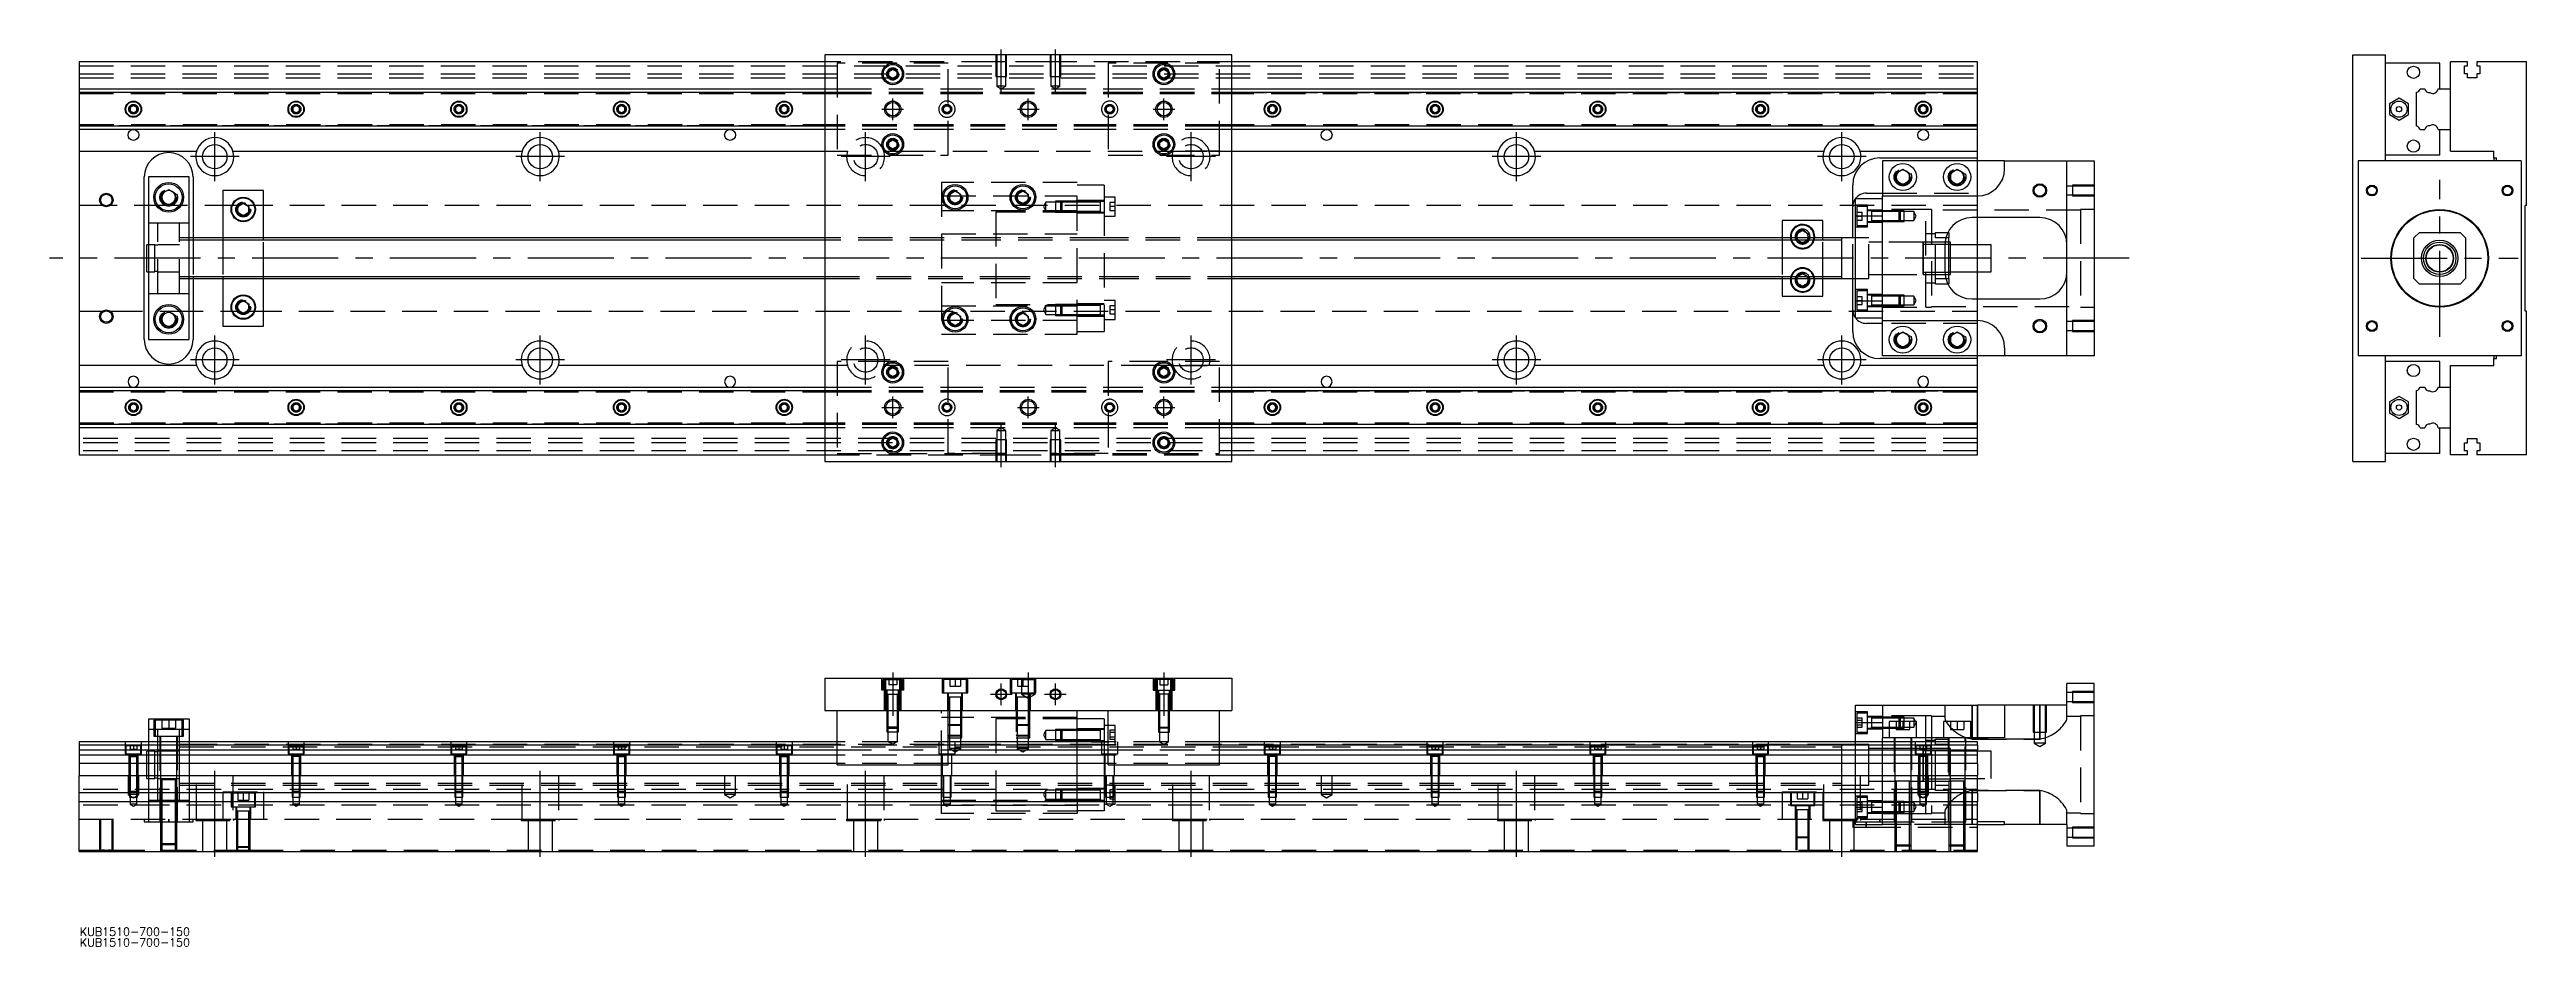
# Model space of a CAD drawing. Extents: x -11 to 902, y -254 to 77.
import ezdxf

# ---------------------------------------------------------------- set-up
doc = ezdxf.new("R2010")
doc.units = 0
doc.linetypes.add('CENTER', pattern=[50.8, 31.75, -6.35, 6.35, -6.35])
doc.linetypes.add('DASHED', pattern=[19.05, 12.7, -6.35])
doc.layers.get('0').update_dxf_attribs({"linetype": 'CONTINUOUS'})
doc.layers.add('CENTER', color=1, linetype='CENTER')
doc.styles.get("Standard").update_dxf_attribs({"font": 'txt.shx', "height": 3, "bigfont": 'bigfont.shx'})

# ---------------------------------------------------------------- blocks, each defined once
blk = doc.blocks.new('*U2')
at = {"color": 7, "linetype": 'CONTINUOUS'}
blk.add_text('KUB1510-700-150', height=3, dxfattribs=at).set_placement((0.23, -249.87))
blk = doc.blocks.new('*U3')
at = {"color": 7, "linetype": 'CONTINUOUS'}
blk.add_text('KUB1510-700-150', height=3, dxfattribs=at).set_placement((0.23, -253.81))

msp = doc.modelspace()

# ---------------------------------------------------------------- linework, layer by layer
at = {"color": 7, "linetype": 'CONTINUOUS'}
for p, q in [((425, 75), (275, 75)), ((275, 75), (275, -75)), ((425, -75), (425, 75)), ((838.45, 75), (850.45, 75)), ((838.45, -75), (838.45, 75)), ((850.45, 36), (850.45, 75)), ((0, 72.5), (0, 62.5)), ((275, 72.5), (0, 72.5)), ((298.5, 68.866026), (300, 69.73205)), ((298.5, 67.133974), (298.5, 68.866026)), ((300, 66.26795), (298.5, 67.133974)), ((300, 69.73205), (301.5, 68.866026)), ((301.5, 67.133974), (300, 66.26795)), ((301.5, 68.866026), (301.5, 67.133974)), ((398.5, 68.866026), (400, 69.73205)), ((398.5, 67.133974), (398.5, 68.866026)), ((400, 66.26795), (398.5, 67.133974)), ((400, 69.73205), (401.5, 68.866026)), ((401.5, 67.133974), (400, 66.26795)), ((401.5, 68.866026), (401.5, 67.133974)), ((700, 72.5), (425, 72.5)), ((700, 62.5), (700, 72.5)), ((870.45, 72), (850.45, 72)), ((870.45, 62.5), (870.45, 72)), ((870.45, 62.5), (870.45, 72)), ((880.75, 72.5), (874.45, 72.5)), ((874.45, 62.5), (874.45, 72.5)), ((879.6, 71), (880.75, 71)), ((879.6, 68), (879.6, 71)), ((880.75, 68), (879.6, 68)), ((880.75, 71), (880.75, 72.5)), ((880.75, 66.5), (880.75, 68)), ((884.15, 66.5), (880.75, 66.5)), ((884.15, 72.5), (884.15, 71)), ((902.45, 72.5), (884.15, 72.5)), ((884.15, 71), (885.3, 71)), ((884.15, 68), (884.15, 66.5)), ((885.3, 68), (884.15, 68)), ((885.3, 71), (885.3, 68)), ((902.45, 19.5), (902.45, 72.5)), ((0, 62.5), (275, 62.5)), ((0, 62.5), (0, 61.247728)), ((0, 61.247728), (0, 48.752272)), ((0, 61.247728), (275, 61.247728)), ((18.75, 55.721688), (20, 56.443376)), ((18.75, 54.278312), (18.75, 55.721688)), ((20, 56.443376), (21.25, 55.721688)), ((21.25, 55.721688), (21.25, 54.278312)), ((78.75, 55.721688), (80, 56.443376)), ((78.75, 54.278312), (78.75, 55.721688)), ((80, 56.443376), (81.25, 55.721688)), ((81.25, 55.721688), (81.25, 54.278312)), ((138.75, 55.721688), (140, 56.443376)), ((138.75, 54.278312), (138.75, 55.721688)), ((140, 56.443376), (141.25, 55.721688)), ((141.25, 55.721688), (141.25, 54.278312)), ((198.75, 55.721688), (200, 56.443376)), ((198.75, 54.278312), (198.75, 55.721688)), ((200, 56.443376), (201.25, 55.721688)), ((201.25, 55.721688), (201.25, 54.278312)), ((258.75, 55.721688), (260, 56.443376)), ((258.75, 54.278312), (258.75, 55.721688)), ((260, 56.443376), (261.25, 55.721688)), ((261.25, 55.721688), (261.25, 54.278312)), ((425, 62.5), (700, 62.5)), ((425, 61.247728), (700, 61.247728)), ((438.75, 55.721688), (440, 56.443376)), ((438.75, 54.278312), (438.75, 55.721688)), ((440, 56.443376), (441.25, 55.721688)), ((441.25, 55.721688), (441.25, 54.278312)), ((498.75, 55.721688), (500, 56.443376)), ((498.75, 54.278312), (498.75, 55.721688)), ((500, 56.443376), (501.25, 55.721688)), ((501.25, 55.721688), (501.25, 54.278312)), ((558.75, 55.721688), (560, 56.443376)), ((558.75, 54.278312), (558.75, 55.721688)), ((560, 56.443376), (561.25, 55.721688)), ((561.25, 55.721688), (561.25, 54.278312)), ((618.75, 55.721688), (620, 56.443376)), ((618.75, 54.278312), (618.75, 55.721688)), ((620, 56.443376), (621.25, 55.721688)), ((621.25, 55.721688), (621.25, 54.278312)), ((678.75, 55.721688), (680, 56.443376)), ((678.75, 54.278312), (678.75, 55.721688)), ((680, 56.443376), (681.25, 55.721688)), ((681.25, 55.721688), (681.25, 54.278312)), ((700, 61.247728), (700, 62.5)), ((700, 48.752272), (700, 61.247728)), ((851.95, 57.020726), (851.949999, 52.979274)), ((855.45, 59.041452), (851.95, 57.020726)), ((858.949999, 57.020726), (855.45, 59.041452)), ((858.949999, 52.979274), (858.949999, 57.020726)), ((861.95, 48.752272), (861.95, 61.247728)), ((863.202272, 62.5), (864.97668, 62.5)), ((869.927372, 62.5), (874.45, 62.5)), ((874.45, 47.5), (874.45, 62.5)), ((874.45, 47.5), (874.45, 62.5)), ((275, 48.752272), (0, 48.752272)), ((0, 48.752272), (0, 47.5)), ((275, 47.5), (0, 47.5)), ((0, 47.5), (0, 39.5)), ((20, 53.556624), (18.75, 54.278312)), ((21.25, 54.278312), (20, 53.556624)), ((80, 53.556624), (78.75, 54.278312)), ((81.25, 54.278312), (80, 53.556624)), ((140, 53.556624), (138.75, 54.278312)), ((141.25, 54.278312), (140, 53.556624)), ((200, 53.556624), (198.75, 54.278312)), ((201.25, 54.278312), (200, 53.556624)), ((260, 53.556624), (258.75, 54.278312)), ((261.25, 54.278312), (260, 53.556624)), ((700, 48.752272), (425, 48.752272)), ((700, 47.5), (425, 47.5)), ((440, 53.556624), (438.75, 54.278312)), ((441.25, 54.278312), (440, 53.556624)), ((500, 53.556624), (498.75, 54.278312)), ((501.25, 54.278312), (500, 53.556624)), ((560, 53.556624), (558.75, 54.278312)), ((561.25, 54.278312), (560, 53.556624)), ((620, 53.556624), (618.75, 54.278312)), ((621.25, 54.278312), (620, 53.556624)), ((680, 53.556624), (678.75, 54.278312)), ((681.25, 54.278312), (680, 53.556624)), ((700, 47.5), (700, 48.752272)), ((700, 39.5), (700, 47.5)), ((851.949999, 52.979274), (855.45, 50.958548)), ((855.45, 50.958548), (858.949999, 52.979274)), ((863.202272, 47.5), (864.97668, 47.5)), ((869.927372, 47.5), (874.45, 47.5)), ((870.45, 38), (870.45, 47.5)), ((870.45, 38), (870.45, 47.5)), ((874.45, 39.5), (874.45, 47.5)), ((0, 39.5), (43.291796, 39.5)), ((0, 39.5), (0, -39.5)), ((56.708204, 39.5), (163.291796, 39.5)), ((176.708204, 39.5), (275, 39.5)), ((298.5, 42.866026), (300, 43.73205)), ((298.5, 41.133974), (298.5, 42.866026)), ((300, 40.26795), (298.5, 41.133974)), ((300, 43.73205), (301.5, 42.866026)), ((301.5, 41.133974), (300, 40.26795)), ((301.5, 42.866026), (301.5, 41.133974)), ((398.5, 42.866026), (400, 43.73205)), ((398.5, 41.133974), (398.5, 42.866026)), ((400, 40.26795), (398.5, 41.133974)), ((400, 43.73205), (401.5, 42.866026)), ((401.5, 41.133974), (400, 40.26795)), ((401.5, 42.866026), (401.5, 41.133974)), ((425, 39.5), (523.291796, 39.5)), ((536.708204, 39.5), (643.291796, 39.5)), ((656.708204, 39.5), (700, 39.5)), ((664, 37), (700, 37)), ((700, 37), (700, 39.5)), ((700, 36), (700, 37)), ((870.45, 38), (850.45, 38)), ((874.45, 39.5), (890.45, 39.5)), ((890.45, 37), (890.45, 39.5)), ((890.45, 37), (891.45, 37)), ((890.45, 37), (890.45, 36)), ((891.45, 36), (891.45, 37)), ((24, -30), (24, 30)), ((25.5, 30), (25.5, -30)), ((40.5, 30), (25.5, 30)), ((40.5, -30), (40.5, 30)), ((42, 30), (42, 7.5)), ((665, 36), (665, 23)), ((710, 36), (665, 36)), ((670, 31.443376), (672.5, 32.886752)), ((670, 28.556624), (670, 31.443376)), ((672.5, 27.113248), (670, 28.556624)), ((672.5, 32.886752), (675, 31.443376)), ((675, 28.556624), (672.5, 27.113248)), ((675, 31.443376), (675, 28.556624)), ((690, 31.443376), (692.5, 32.886752)), ((690, 28.556624), (690, 31.443376)), ((692.5, 27.113248), (690, 28.556624)), ((692.5, 32.886752), (695, 31.443376)), ((695, 28.556624), (692.5, 27.113248)), ((695, 31.443376), (695, 28.556624)), ((710, 33), (710, 36)), ((710, 36), (733, 36)), ((733, -36), (733, 36)), ((733, 36), (743, 36)), ((743, 36), (743, -36)), ((840.45, 36), (840.45, -36)), ((900.45, 36), (840.45, 36)), ((900.45, 36), (900.45, -36)), ((30.5, 23.943376), (33, 25.386752)), ((30.5, 21.056624), (30.5, 23.943376)), ((33, 19.613248), (30.5, 21.056624)), ((33, 25.386752), (35.5, 23.943376)), ((35.5, 21.056624), (33, 19.613248)), ((35.5, 23.943376), (35.5, 21.056624)), ((68, 25), (53, 25)), ((53, 25), (53, 7.5)), ((58.5, 19.1547), (60.5, 20.309402)), ((58.5, 16.8453), (58.5, 19.1547)), ((60.5, 20.309402), (62.5, 19.1547)), ((62.5, 19.1547), (62.5, 16.8453)), ((68, 7.5), (68, 25)), ((321, 23.6547), (323, 24.809402)), ((321, 21.3453), (321, 23.6547)), ((323, 20.190598), (321, 21.3453)), ((323, 24.809402), (325, 23.6547)), ((325, 21.3453), (323, 20.190598)), ((325, 23.6547), (325, 21.3453)), ((346, 23.6547), (348, 24.809402)), ((346, 21.3453), (346, 23.6547)), ((348, 20.190598), (346, 21.3453)), ((348, 24.809402), (350, 23.6547)), ((350, 21.3453), (348, 20.190598)), ((350, 23.6547), (350, 21.3453)), ((368, 20.702558), (362, 20.702558)), ((654, 7.5), (654, 27)), ((655, 22), (665, 22)), ((655, 15.652476), (655, 22)), ((659, 24), (665, 24)), ((665, 15.652476), (665, 23)), ((665, 23), (700, 23)), ((893.8, 25), (893.45, 25)), ((897.45, 25), (897.1, 25)), ((902.45, 19.5), (901.95, 19.5)), ((901.95, -19.5), (901.95, 19.5)), ((60.5, 15.690598), (58.5, 16.8453)), ((62.5, 16.8453), (60.5, 15.690598)), ((362, 17.402558), (368, 17.402558)), ((643, 14), (628, 14)), ((628, 14), (628, 7.5)), ((633.5, 9.1547), (635.5, 10.309402)), ((633.5, 7.5), (633.5, 9.1547)), ((635.5, 10.309402), (637.5, 9.1547)), ((637.5, 9.1547), (637.5, 7.5)), ((643, 7.5), (643, 14)), ((655, 15.652476), (665, 15.652476)), ((655, -15.652476), (655, 15.652476)), ((665, -15.652476), (665, 15.652476)), ((665, -15.652476), (665, 15.652476)), ((689.069714, 9.5), (689.5, 9.5)), ((689.5, 9.5), (689.5, 7.5)), ((723, 15), (698, 15)), ((700, 5), (700, 15)), ((862.95, 9.5), (860.95, 7.5)), ((862.95, 9.5), (877.95, 9.5)), ((879.95, 7.5), (877.95, 9.5)), ((25, -5), (25, 5)), ((25.5, 5), (25, 5)), ((40.5, 6.75), (37, 6.75)), ((275, 7.5), (40.5, 7.5)), ((650, 7.5), (425, 7.5)), ((650, 7.5), (649.995, 7.5)), ((650, -7.500006), (650, 7.500006)), ((650.005, 7.5), (650, 7.5)), ((655, 7.5), (650, 7.5)), ((650, -6.951128), (650, 6.951128)), ((680, -6.000006), (680, 6.000006)), ((688.000782, 5.125), (680, 5.125)), ((688, 5), (688, -5)), ((689.5, 5.125), (688.000782, 5.125)), ((689.5, 7.5), (688.317542, 7.5)), ((689.5, -7.5), (689.5, 7.5)), ((690, 6), (689.5, 6)), ((690, 5.125), (689.5, 5.125)), ((690, -6), (690, 6)), ((705, 5), (690, 5)), ((705, -5), (705, 5)), ((860.95, -7.5), (860.95, 7.5)), ((879.95, 7.5), (879.95, -7.5)), ((25, -5), (25.5, -5)), ((37, -6.75), (40.5, -6.75)), ((40.5, -7.5), (275, -7.5)), ((42, -7.5), (42, -30)), ((53, -7.5), (53, -25)), ((68, -25), (68, -7.5)), ((425, -7.5), (650, -7.5)), ((628, -7.5), (628, -14)), ((633.5, -9.1547), (633.5, -7.5)), ((637.5, -7.5), (637.5, -9.1547)), ((643, -14), (643, -7.5)), ((649.995, -7.5), (650, -7.5)), ((650, -7.5), (650.005, -7.5)), ((650, -7.5), (655, -7.5)), ((654, -27), (654, -7.5)), ((680, -5.125), (688.000782, -5.125)), ((688.000782, -5.125), (689.5, -5.125)), ((688.317542, -7.5), (689.5, -7.5)), ((689.5, -5.125), (690, -5.125)), ((689.5, -6), (690, -6)), ((689.5, -7.5), (689.5, -9.5)), ((690, -5), (705, -5)), ((700, -15), (700, -5)), ((860.95, -7.5), (862.95, -9.5)), ((877.95, -9.5), (879.95, -7.5)), ((58.5, -16.8453), (60.5, -15.690598)), ((58.5, -19.1547), (58.5, -16.8453)), ((60.5, -15.690598), (62.5, -16.8453)), ((62.5, -16.8453), (62.5, -19.1547)), ((368, -17.402558), (362, -17.402558)), ((628, -14), (643, -14)), ((635.5, -10.309402), (633.5, -9.1547)), ((637.5, -9.1547), (635.5, -10.309402)), ((655, -15.652476), (665, -15.652476)), ((655, -22), (655, -15.652476)), ((665, -23), (665, -15.652476)), ((689.5, -9.5), (689.069714, -9.5)), ((698, -15), (723, -15)), ((877.95, -9.5), (862.95, -9.5)), ((30.5, -21.056624), (33, -19.613248)), ((30.5, -23.943376), (30.5, -21.056624)), ((33, -25.386752), (30.5, -23.943376)), ((33, -19.613248), (35.5, -21.056624)), ((35.5, -23.943376), (33, -25.386752)), ((35.5, -21.056624), (35.5, -23.943376)), ((53, -25), (68, -25)), ((60.5, -20.309402), (58.5, -19.1547)), ((62.5, -19.1547), (60.5, -20.309402)), ((321, -21.3453), (323, -20.190598)), ((321, -23.6547), (321, -21.3453)), ((323, -24.809402), (321, -23.6547)), ((323, -20.190598), (325, -21.3453)), ((325, -23.6547), (323, -24.809402)), ((325, -21.3453), (325, -23.6547)), ((346, -21.3453), (348, -20.190598)), ((346, -23.6547), (346, -21.3453)), ((348, -24.809402), (346, -23.6547)), ((348, -20.190598), (350, -21.3453)), ((350, -23.6547), (348, -24.809402)), ((350, -21.3453), (350, -23.6547)), ((362, -20.702558), (368, -20.702558)), ((655, -22), (665, -22)), ((665, -24), (659, -24)), ((665, -23), (700, -23)), ((665, -36), (665, -23)), ((670, -28.556624), (672.5, -27.113248)), ((672.5, -27.113248), (675, -28.556624)), ((690, -28.556624), (692.5, -27.113248)), ((692.5, -27.113248), (695, -28.556624)), ((893.45, -25), (893.8, -25)), ((897.1, -25), (897.45, -25)), ((902.45, -19.5), (901.95, -19.5)), ((902.45, -72.5), (902.45, -19.5)), ((25.5, -30), (40.5, -30)), ((710, -36), (665, -36)), ((670, -31.443376), (670, -28.556624)), ((672.5, -32.886752), (670, -31.443376)), ((675, -31.443376), (672.5, -32.886752)), ((675, -28.556624), (675, -31.443376)), ((690, -31.443376), (690, -28.556624)), ((692.5, -32.886752), (690, -31.443376)), ((695, -31.443376), (692.5, -32.886752)), ((695, -28.556624), (695, -31.443376)), ((700, -37), (700, -36)), ((710, -33), (710, -36)), ((733, -36), (710, -36)), ((743, -36), (733, -36)), ((900.45, -36), (840.45, -36)), ((850.45, -75), (850.45, -36)), ((890.45, -36), (890.45, -37)), ((891.45, -37), (891.45, -36)), ((0, -39.5), (0, -47.5)), ((43.291796, -39.5), (0, -39.5)), ((163.291796, -39.5), (56.708204, -39.5)), ((275, -39.5), (176.708204, -39.5)), ((298.5, -41.133974), (300, -40.26795)), ((298.5, -42.866026), (298.5, -41.133974)), ((300, -43.73205), (298.5, -42.866026)), ((300, -40.26795), (301.5, -41.133974)), ((301.5, -42.866026), (300, -43.73205)), ((301.5, -41.133974), (301.5, -42.866026)), ((398.5, -41.133974), (400, -40.26795)), ((398.5, -42.866026), (398.5, -41.133974)), ((400, -43.73205), (398.5, -42.866026)), ((400, -40.26795), (401.5, -41.133974)), ((401.5, -42.866026), (400, -43.73205)), ((401.5, -41.133974), (401.5, -42.866026)), ((523.291796, -39.5), (425, -39.5)), ((643.291796, -39.5), (536.708204, -39.5)), ((700, -39.5), (656.708204, -39.5)), ((700, -37), (664, -37)), ((700, -39.5), (700, -37)), ((700, -47.5), (700, -39.5)), ((870.45, -38), (850.45, -38)), ((870.45, -47.5), (870.45, -38)), ((874.45, -39.5), (890.45, -39.5)), ((874.45, -47.5), (874.45, -39.5)), ((890.45, -37), (891.45, -37)), ((890.45, -39.5), (890.45, -37)), ((0, -47.5), (275, -47.5)), ((0, -47.5), (0, -48.752272)), ((0, -48.752272), (275, -48.752272)), ((0, -48.752272), (0, -61.247728)), ((18.75, -54.278312), (20, -53.556624)), ((18.75, -55.721688), (18.75, -54.278312)), ((20, -53.556624), (21.25, -54.278312)), ((21.25, -54.278312), (21.25, -55.721688)), ((78.75, -54.278312), (80, -53.556624)), ((78.75, -55.721688), (78.75, -54.278312)), ((80, -53.556624), (81.25, -54.278312)), ((81.25, -54.278312), (81.25, -55.721688)), ((138.75, -54.278312), (140, -53.556624)), ((138.75, -55.721688), (138.75, -54.278312)), ((140, -53.556624), (141.25, -54.278312)), ((141.25, -54.278312), (141.25, -55.721688)), ((198.75, -54.278312), (200, -53.556624)), ((198.75, -55.721688), (198.75, -54.278312)), ((200, -53.556624), (201.25, -54.278312)), ((201.25, -54.278312), (201.25, -55.721688)), ((258.75, -54.278312), (260, -53.556624)), ((258.75, -55.721688), (258.75, -54.278312)), ((260, -53.556624), (261.25, -54.278312)), ((261.25, -54.278312), (261.25, -55.721688)), ((425, -47.5), (700, -47.5)), ((425, -48.752272), (700, -48.752272)), ((438.75, -54.278312), (440, -53.556624)), ((438.75, -55.721688), (438.75, -54.278312)), ((440, -53.556624), (441.25, -54.278312)), ((441.25, -54.278312), (441.25, -55.721688)), ((498.75, -54.278312), (500, -53.556624)), ((498.75, -55.721688), (498.75, -54.278312)), ((500, -53.556624), (501.25, -54.278312)), ((501.25, -54.278312), (501.25, -55.721688)), ((558.75, -54.278312), (560, -53.556624)), ((558.75, -55.721688), (558.75, -54.278312)), ((560, -53.556624), (561.25, -54.278312)), ((561.25, -54.278312), (561.25, -55.721688)), ((618.75, -54.278312), (620, -53.556624)), ((618.75, -55.721688), (618.75, -54.278312)), ((620, -53.556624), (621.25, -54.278312)), ((621.25, -54.278312), (621.25, -55.721688)), ((678.75, -54.278312), (680, -53.556624)), ((678.75, -55.721688), (678.75, -54.278312)), ((680, -53.556624), (681.25, -54.278312)), ((681.25, -54.278312), (681.25, -55.721688)), ((700, -48.752272), (700, -47.5)), ((700, -61.247728), (700, -48.752272)), ((851.95, -52.979274), (851.949999, -57.020726)), ((855.45, -50.958548), (851.95, -52.979274)), ((858.949999, -52.979274), (855.45, -50.958548)), ((858.949999, -57.020726), (858.949999, -52.979274)), ((861.95, -61.247728), (861.95, -48.752272)), ((863.202272, -47.5), (864.97668, -47.5)), ((869.927372, -47.5), (874.45, -47.5)), ((874.45, -62.5), (874.45, -47.5)), ((874.45, -62.5), (874.45, -47.5)), ((275, -61.247728), (0, -61.247728)), ((0, -61.247728), (0, -62.5)), ((275, -62.5), (0, -62.5)), ((0, -62.5), (0, -72.5)), ((20, -56.443376), (18.75, -55.721688)), ((21.25, -55.721688), (20, -56.443376)), ((80, -56.443376), (78.75, -55.721688)), ((81.25, -55.721688), (80, -56.443376)), ((140, -56.443376), (138.75, -55.721688)), ((141.25, -55.721688), (140, -56.443376)), ((200, -56.443376), (198.75, -55.721688)), ((201.25, -55.721688), (200, -56.443376)), ((260, -56.443376), (258.75, -55.721688)), ((261.25, -55.721688), (260, -56.443376)), ((700, -61.247728), (425, -61.247728)), ((700, -62.5), (425, -62.5)), ((440, -56.443376), (438.75, -55.721688)), ((441.25, -55.721688), (440, -56.443376)), ((500, -56.443376), (498.75, -55.721688)), ((501.25, -55.721688), (500, -56.443376)), ((560, -56.443376), (558.75, -55.721688)), ((561.25, -55.721688), (560, -56.443376)), ((620, -56.443376), (618.75, -55.721688)), ((621.25, -55.721688), (620, -56.443376)), ((680, -56.443376), (678.75, -55.721688)), ((681.25, -55.721688), (680, -56.443376)), ((700, -62.5), (700, -61.247728)), ((700, -72.5), (700, -62.5)), ((851.949999, -57.020726), (855.45, -59.041452)), ((855.45, -59.041452), (858.949999, -57.020726)), ((863.202272, -62.5), (864.97668, -62.5)), ((869.927372, -62.5), (874.45, -62.5)), ((870.45, -72), (870.45, -62.5)), ((874.45, -72.5), (874.45, -62.5)), ((0, -72.5), (275, -72.5)), ((298.5, -67.133974), (300, -66.26795)), ((298.5, -68.866026), (298.5, -67.133974)), ((300, -69.73205), (298.5, -68.866026)), ((300, -66.26795), (301.5, -67.133974)), ((301.5, -68.866026), (300, -69.73205)), ((301.5, -67.133974), (301.5, -68.866026)), ((398.5, -67.133974), (400, -66.26795)), ((398.5, -68.866026), (398.5, -67.133974)), ((400, -69.73205), (398.5, -68.866026)), ((400, -66.26795), (401.5, -67.133974)), ((401.5, -68.866026), (400, -69.73205)), ((401.5, -67.133974), (401.5, -68.866026)), ((425, -72.5), (700, -72.5)), ((870.45, -72), (850.45, -72)), ((880.75, -72.5), (874.45, -72.5)), ((879.6, -68), (880.75, -68)), ((879.6, -71), (879.6, -68)), ((880.75, -71), (879.6, -71)), ((880.75, -66.5), (884.15, -66.5)), ((880.75, -68), (880.75, -66.5)), ((880.75, -72.5), (880.75, -71)), ((884.15, -66.5), (884.15, -68)), ((884.15, -68), (885.3, -68)), ((885.3, -71), (884.15, -71)), ((884.15, -71), (884.15, -72.5)), ((902.45, -72.5), (884.15, -72.5)), ((885.3, -68), (885.3, -71)), ((275, -75), (425, -75)), ((838.45, -75), (850.45, -75)), ((275, -154.8), (425, -154.8)), ((275, -154.8), (275, -166.8)), ((425, -154.8), (425, -166.8)), ((733, -164.8), (733, -156.8)), ((743, -156.8), (733, -156.8)), ((743, -216.8), (743, -156.8)), ((25.5, -169.8), (25.5, -178.3)), ((25.5, -169.8), (40.5, -169.8)), ((40.5, -169.8), (40.5, -178.3)), ((275, -166.8), (425, -166.8)), ((279.5, -186.8), (279.5, -166.8)), ((320.5, -186.8), (320.5, -166.8)), ((368, -178.3), (368, -166.8)), ((378, -169.8), (368, -169.8)), ((378, -169.8), (378, -178.3)), ((379.5, -186.8), (379.5, -166.8)), ((420.5, -186.8), (420.5, -166.8)), ((655, -164.8), (665, -164.8)), ((655, -171.147524), (655, -164.8)), ((655, -171.147524), (665, -171.147524)), ((655, -178.3), (655, -171.147524)), ((665, -164.8), (665, -176.8)), ((665, -164.8), (700, -164.8)), ((677.5, -170.8), (667.5, -170.8)), ((667.5, -170.8), (667.5, -176.8)), ((677.5, -176.8), (677.5, -170.8)), ((697.5, -170.8), (687.5, -170.8)), ((687.5, -170.8), (687.5, -176.8)), ((697.5, -176.8), (697.5, -170.8)), ((700, -176.8), (700, -164.8)), ((710, -164.8), (700, -164.8)), ((710, -164.8), (710, -176.8)), ((733, -164.8), (710, -164.8)), ((279.5, -178.3), (0, -178.3)), ((0, -178.3), (0, -179.552272)), ((0, -179.552272), (0, -181.32668)), ((279.5, -179.552272), (0, -179.552272)), ((0, -181.32668), (279.5, -181.32668)), ((0, -181.32668), (0, -183.223076)), ((379.5, -178.3), (320.5, -178.3)), ((379.5, -179.552272), (320.5, -179.552272)), ((320.5, -181.32668), (379.5, -181.32668)), ((700, -178.3), (420.5, -178.3)), ((700, -179.552272), (420.5, -179.552272)), ((420.5, -181.32668), (700, -181.32668)), ((650, -186.8), (650, -179.299994)), ((650, -194.300006), (650, -179.299994)), ((650, -190.8), (650, -180.05)), ((665, -178.3), (665, -176.8)), ((710, -176.8), (665, -176.8)), ((680, -186.8), (680, -180.799994)), ((680, -192.800006), (680, -180.799994)), ((680, -181.675), (680, -182.8)), ((681, -181.675), (680, -181.675)), ((682.75, -181.675), (681, -181.675)), ((684.5, -181.675), (682.75, -181.675)), ((689.5, -181.675), (684.5, -181.675)), ((690, -181.675), (689.5, -181.675)), ((700, -179.552272), (700, -178.3)), ((700, -179.552272), (700, -181.32668)), ((700, -183.223076), (700, -181.32668)), ((279.5, -183.223076), (0, -183.223076)), ((0, -183.223076), (0, -186.277372)), ((279.5, -186.277372), (0, -186.277372)), ((0, -186.277372), (0, -190.8)), ((0, -197.1), (0, -190.8)), ((0, -190.8), (700, -190.8)), ((279.5, -186.8), (320.5, -186.8)), ((379.5, -183.223076), (320.5, -183.223076)), ((379.5, -186.277372), (320.5, -186.277372)), ((379.5, -186.8), (420.5, -186.8)), ((700, -183.223076), (420.5, -183.223076)), ((700, -186.277372), (420.5, -186.277372)), ((650, -193.55), (650, -190.8)), ((680, -182.8), (680, -183.799788)), ((700, -186.277372), (700, -183.223076)), ((700, -186.277372), (700, -190.8)), ((700, -197.1), (700, -190.8)), ((700, -197.1), (0, -197.1)), ((0, -200.5), (0, -197.1)), ((700, -200.5), (0, -200.5)), ((0, -218.8), (0, -200.5)), ((650, -194.300006), (650, -193.55)), ((680, -191.925), (690, -191.925)), ((700, -197.1), (700, -200.5)), ((700, -218.8), (700, -200.5)), ((710, -207.8), (700, -207.8)), ((700, -208.8), (710, -208.8)), ((710, -208.8), (710, -207.8)), ((733, -208.8), (710, -208.8)), ((733, -208.8), (733, -216.8)), ((0, -218.8), (700, -218.8)), ((743, -216.8), (733, -216.8))]:
    msp.add_line(p, q, dxfattribs=at)
at = {"color": 3, "linetype": 'DASHED'}
for p, q in [((338.000006, 75), (338.000006, 67)), ((338.35, 75), (338.35, 67)), ((341.65, 67), (341.65, 75)), ((341.999994, 67), (341.999994, 75)), ((358.000006, 75), (358.000006, 67)), ((358.35, 75), (358.35, 67)), ((361.65, 67), (361.65, 75)), ((361.999994, 67), (361.999994, 75)), ((0, 71), (700, 71)), ((0, 68), (700, 68)), ((0, 66.5), (700, 66.5)), ((338.000006, 72.5), (275, 72.5)), ((279.5, 72), (279.5, 38)), ((320.5, 72), (279.5, 72)), ((301.973226, 68.326156), (302, 68)), ((320.5, 38), (320.5, 72)), ((341.999994, 72.5), (338.000006, 72.5)), ((338.000006, 67), (341.999994, 67)), ((338.35, 67), (338.35, 63.5)), ((341.65, 63.5), (341.65, 67)), ((358.000006, 72.5), (341.999994, 72.5)), ((361.999994, 72.5), (358.000006, 72.5)), ((358.000006, 67), (361.999994, 67)), ((358.35, 67), (358.35, 63.5)), ((361.65, 63.5), (361.65, 67)), ((425, 72.5), (361.999994, 72.5)), ((379.5, 72), (379.5, 38)), ((420.5, 72), (379.5, 72)), ((401.973226, 68.326156), (402, 68)), ((420.5, 38), (420.5, 72)), ((0, 61.1147), (275, 61.1147)), ((0, 61.1), (279.5, 61.1)), ((0, 60.8), (279.5, 60.8)), ((21.477374, 55.25955), (21.5, 55)), ((78.5, 55), (78.52041, 55.24661)), ((138.5, 55), (138.52041, 55.24661)), ((198.5, 55), (198.52041, 55.24661)), ((258.5, 55), (258.52041, 55.24661)), ((275, 62.5), (279.5, 62.5)), ((275, 61.247728), (279.5, 61.247728)), ((275, 61.1147), (279.5, 61.1147)), ((279.5, 62.5), (320.5, 62.5)), ((279.5, 61.247728), (320.5, 61.247728)), ((279.5, 61.1147), (320.5, 61.1147)), ((279.5, 61.1), (320.5, 61.1)), ((279.5, 60.8), (320.5, 60.8)), ((320.5, 62.5), (379.5, 62.5)), ((320.5, 61.247728), (379.5, 61.247728)), ((320.5, 61.1147), (379.5, 61.1147)), ((320.5, 61.1), (379.5, 61.1)), ((320.5, 60.8), (379.5, 60.8)), ((341.65, 63.5), (338.35, 63.5)), ((338.35, 63.5), (340, 62.547372)), ((340, 62.547372), (341.65, 63.5)), ((361.65, 63.5), (358.35, 63.5)), ((358.35, 63.5), (360, 62.547372)), ((360, 62.547372), (361.65, 63.5)), ((379.5, 62.5), (420.5, 62.5)), ((379.5, 61.247728), (420.5, 61.247728)), ((379.5, 61.1147), (420.5, 61.1147)), ((379.5, 61.1), (420.5, 61.1)), ((379.5, 60.8), (420.5, 60.8)), ((420.5, 62.5), (425, 62.5)), ((420.5, 61.247728), (425, 61.247728)), ((420.5, 61.1147), (425, 61.1147)), ((420.5, 61.1), (700, 61.1)), ((420.5, 60.8), (700, 60.8)), ((425, 61.1147), (700, 61.1147)), ((441.477374, 55.25955), (441.5, 55)), ((501.477374, 55.25955), (501.5, 55)), ((561.477374, 55.25955), (561.5, 55)), ((621.477374, 55.25955), (621.5, 55)), ((678.5, 55), (678.52041, 55.24661)), ((279.5, 49.2), (0, 49.2)), ((279.5, 48.9), (0, 48.9)), ((275, 48.8853), (0, 48.8853)), ((279.5, 48.8853), (275, 48.8853)), ((279.5, 48.752272), (275, 48.752272)), ((279.5, 47.5), (275, 47.5)), ((320.5, 49.2), (279.5, 49.2)), ((320.5, 48.9), (279.5, 48.9)), ((320.5, 48.8853), (279.5, 48.8853)), ((320.5, 48.752272), (279.5, 48.752272)), ((320.5, 47.5), (279.5, 47.5)), ((379.5, 49.2), (320.5, 49.2)), ((379.5, 48.9), (320.5, 48.9)), ((379.5, 48.8853), (320.5, 48.8853)), ((379.5, 48.752272), (320.5, 48.752272)), ((379.5, 47.5), (320.5, 47.5)), ((420.5, 49.2), (379.5, 49.2)), ((420.5, 48.9), (379.5, 48.9)), ((420.5, 48.8853), (379.5, 48.8853)), ((420.5, 48.752272), (379.5, 48.752272)), ((420.5, 47.5), (379.5, 47.5)), ((700, 49.2), (420.5, 49.2)), ((700, 48.9), (420.5, 48.9)), ((425, 48.8853), (420.5, 48.8853)), ((425, 48.752272), (420.5, 48.752272)), ((425, 47.5), (420.5, 47.5)), ((700, 48.8853), (425, 48.8853)), ((275, 39.5), (283.291796, 39.5)), ((279.5, 38), (320.5, 38)), ((296.708204, 39.5), (296.877502, 39.5)), ((296.877502, 39.5), (297.55051, 39.5)), ((297.55051, 39.5), (302.44949, 39.5)), ((301.973226, 42.326156), (302, 42)), ((302.44949, 39.5), (303.122498, 39.5)), ((303.122498, 39.5), (396.877502, 39.5)), ((379.5, 38), (420.5, 38)), ((396.877502, 39.5), (397.55051, 39.5)), ((397.55051, 39.5), (402.44949, 39.5)), ((398, 42), (398.030168, 42.346066)), ((402.44949, 39.5), (403.122498, 39.5)), ((403.122498, 39.5), (420.5, 39.5)), ((420.5, 39.5), (403.291796, 39.5)), ((416.708204, 39.5), (425, 39.5)), ((318, 28), (318, -28)), ((368, 28), (318, 28)), ((368, -28), (368, 28)), ((669.5, 30), (669.520026, 30.346056)), ((689.5, 30), (689.520026, 30.346056)), ((700, 24), (700, 36)), ((9.359688, 19.5), (0, 19.5)), ((33, 19.5), (10.640312, 19.5)), ((30, 22.5), (30.020026, 22.846056)), ((59.030306, 19.5), (33, 19.5)), ((700, 19.5), (61.969694, 19.5)), ((62.983582, 18.286038), (63, 18)), ((318, 23), (368, 23)), ((325.483582, 22.786038), (325.5, 22.5)), ((350.483582, 22.786038), (350.5, 22.5)), ((356.5, 20.702558), (355.547372, 19.052558)), ((355.547372, 19.052558), (356.5, 17.402558)), ((356.5, 17.402558), (356.5, 20.702558)), ((360, 20.702558), (356.5, 20.702558)), ((360, 21.052554), (360, 17.052564)), ((362.35, 21.052554), (360, 21.052554)), ((362, 20.702558), (360, 20.702558)), ((362.35, 21.052558), (362, 20.702558)), ((362, 17.402558), (362, 20.702558)), ((368, 20.702558), (362, 20.702558)), ((362.35, 21.052558), (362.35, 17.052558)), ((368, 21.052554), (362.35, 21.052554)), ((378, 27), (368, 27)), ((378, 21.302558), (368, 21.302558)), ((376.605, 21.052558), (368, 21.052556)), ((378, 20.976176), (368, 20.976176)), ((376.6, 20.702558), (368, 20.702558)), ((378, 21.052558), (376.595, 21.052558)), ((376.6, 17.052554), (376.6, 21.052564)), ((376.6, 17.052554), (376.6, 21.052564)), ((376.6, 20.702558), (376.6, 21.052564)), ((376.6, 20.836098), (376.6, 21.052558)), ((376.6, 21.052558), (376.6, 20.835892)), ((376.6, 17.26902), (376.6, 20.836098)), ((376.6, 17.402558), (376.6, 20.702558)), ((378, 27), (378, 20.976176)), ((382, 22.552558), (378, 22.552558)), ((378, 20.976176), (378, -20.976176)), ((380, 20.552558), (380, 19.052558)), ((382, 20.552558), (380, 20.552558)), ((382, 19.052558), (380, 19.052558)), ((380, 19.052558), (380, 17.552558)), ((382, 15.552558), (382, 22.552558)), ((659.5, 19.55635), (655, 19.55635)), ((655.5, 19.05635), (655.5, 12.05635)), ((659.5, 19.05635), (655.5, 19.05635)), ((659.5, 11.55635), (659.5, 19.55635)), ((665, 24), (700, 24)), ((665, 15.652476), (665, 22)), ((700, 23), (700, 24)), ((700, 15), (700, 23)), ((735, 26.65), (733, 26.65)), ((733, 23.35), (735, 23.35)), ((735, 26.999994), (735, 23.000006)), ((743, 26.999994), (735, 26.999994)), ((743, 26.65), (735, 26.65)), ((735, 23.35), (743, 23.35)), ((735, 23.000006), (743, 23.000006)), ((29, 13), (25.5, 13)), ((29, -13), (29, 13)), ((37, 13), (29, 13)), ((37, -13), (37, 13)), ((40.5, 13), (37, 13)), ((368, 17.5), (318, 17.5)), ((338, 17), (338, -17)), ((368, 17), (338, 17)), ((356.5, 17.402558), (360, 17.402558)), ((360, 17.402558), (362, 17.402558)), ((360, 17.052564), (362.35, 17.052564)), ((362, 17.402558), (362.35, 17.052558)), ((362, 17.402558), (368, 17.402558)), ((362.35, 17.052564), (368, 17.052564)), ((368, 17.402558), (376.6, 17.402558)), ((368, 17.052562), (376.605, 17.052558)), ((368, 16.802558), (378, 16.802558)), ((376.595, 17.052558), (378, 17.052558)), ((376.6, 17.052554), (376.6, 17.402558)), ((376.6, 17.269268), (376.6, 17.052558)), ((376.6, 17.052558), (376.6, 17.26902)), ((378, 15.552558), (382, 15.552558)), ((382, 17.552558), (380, 17.552558)), ((655, 11.55635), (659.5, 11.55635)), ((655.5, 17.05635), (657.5, 17.05635)), ((655.5, 15.55635), (657.5, 15.55635)), ((655.5, 14.05635), (657.5, 14.05635)), ((655.5, 12.05635), (659.5, 12.05635)), ((657.5, 15.55635), (657.5, 17.05635)), ((657.5, 14.05635), (657.5, 15.55635)), ((665, 17.80635), (659.5, 17.80635)), ((660.9, 17.55635), (659.5, 17.55635)), ((659.5, 13.55635), (660.9, 13.55635)), ((659.5, 13.30635), (665, 13.30635)), ((660.9, 17.55635), (660.895, 17.55635)), ((660.895, 13.55635), (660.9, 13.55635)), ((660.9, 17.556354), (660.9, 13.556344)), ((660.9, 17.556354), (660.9, 13.556344)), ((660.9, 17.55635), (660.9, 17.339888)), ((660.905, 17.55635), (660.9, 17.55635)), ((665, 17.55635), (660.9, 17.55635)), ((660.9, 17.339888), (660.9, 13.77281)), ((665, 17.20635), (660.9, 17.20635)), ((660.9, 13.90635), (665, 13.90635)), ((660.9, 13.77281), (660.9, 13.55635)), ((660.9, 13.55635), (660.905, 13.55635)), ((660.9, 13.55635), (665, 13.55635)), ((681, 18), (665, 18)), ((671.15, 17.55635), (665, 17.55635)), ((671.150006, 17.556344), (665, 17.556344)), ((671.5, 17.20635), (665, 17.20635)), ((665, 13.90635), (671.5, 13.90635)), ((665, 13.556354), (671.150006, 13.556354)), ((665, 13.55635), (671.15, 13.55635)), ((671.15, 13.55635), (671.15, 17.55635)), ((671.5, 17.20635), (671.15, 17.55635)), ((671.15, 13.55635), (671.5, 13.90635)), ((673, 17.556344), (671.150006, 17.556344)), ((671.150006, 13.556354), (673, 13.556354)), ((671.5, 17.20635), (671.5, 13.90635)), ((673, 17.20635), (671.5, 17.20635)), ((671.5, 13.90635), (673, 13.90635)), ((673, 13.556354), (673, 17.556344)), ((676.5, 17.20635), (673, 17.20635)), ((673, 13.90635), (676.5, 13.90635)), ((676.5, 17.20635), (676.5, 13.90635)), ((677.452628, 15.55635), (676.5, 17.20635)), ((676.5, 13.90635), (677.452628, 15.55635)), ((681, -18), (681, 18)), ((683, 18), (681, 18)), ((683, 18), (683, -18)), ((738, 17.75), (683, 17.75)), ((684.5, 9.5), (689.069714, 9.5)), ((684.5, 7.5), (684.5, 9.5)), ((738, 18), (738, -18)), ((743, 18), (738, 18)), ((27.85, 5), (25.5, 5)), ((27.85, -5), (27.85, 5)), ((29, 4.8), (27.85, 4.8)), ((37, 5), (29, 5)), ((40.5, 7.5), (37, 7.5)), ((42, 7.5), (42, 6.75)), ((42, 6.75), (42, -6.75)), ((53, 7.5), (53, 6.75)), ((53, 6.75), (53, -6.75)), ((68, 6.75), (68, 7.5)), ((68, -6.75), (68, 6.75)), ((338, 7.5), (275, 7.5)), ((338, 6.75), (275, 6.75)), ((318, 9), (368, 9)), ((378, 7.5), (338, 7.5)), ((378, 6.75), (338, 6.75)), ((425, 7.5), (378, 7.5)), ((425, 6.75), (378, 6.75)), ((628, 7.5), (628, 6.75)), ((628, 6.75), (628, -6.75)), ((633, 8), (633.018502, 8.303588)), ((633.5, 6.8453), (633.5, 7.5)), ((633.665064, 6.75), (633.5, 6.8453)), ((635.5, 5.690598), (633.665064, 6.75)), ((637.334936, 6.75), (635.5, 5.690598)), ((637.5, 6.8453), (637.334936, 6.75)), ((637.5, 7.5), (637.5, 6.8453)), ((643, 6.75), (643, 7.5)), ((643, -6.75), (643, 6.75)), ((650, 6.951128), (650, 7.5)), ((654, -7.5), (654, 7.5)), ((660, 7.5), (655, 7.5)), ((660, -7.5), (660, 7.5)), ((665, 6), (660, 6)), ((680.005, 6), (665, 6)), ((688.050126, 6), (679.995, 6)), ((680, 5.325034), (680, 6)), ((680, 6), (680, -5.999164)), ((684.5, 9), (681, 9)), ((684.5, -7.5), (684.5, 7.5)), ((688.317542, 7.5), (684.5, 7.5)), ((689.5, 6), (688.050126, 6)), ((700, -5), (700, 5)), ((25.5, -5), (27.85, -5)), ((27.85, -4.8), (29, -4.8)), ((29, -5), (37, -5)), ((37, -7.5), (40.5, -7.5)), ((42, -6.75), (42, -7.5)), ((53, -6.75), (53, -7.5)), ((68, -7.5), (68, -6.75)), ((275, -6.75), (338, -6.75)), ((275, -7.5), (338, -7.5)), ((368, -9), (318, -9)), ((338, -6.75), (378, -6.75)), ((338, -7.5), (378, -7.5)), ((378, -6.75), (425, -6.75)), ((378, -7.5), (425, -7.5)), ((628, -6.75), (628, -7.5)), ((633, -8), (633.018502, -7.696412)), ((633.5, -6.8453), (633.665064, -6.75)), ((633.5, -7.5), (633.5, -6.8453)), ((633.665064, -6.75), (635.5, -5.690598)), ((635.5, -5.690598), (637.334936, -6.75)), ((637.334936, -6.75), (637.5, -6.8453)), ((637.5, -6.8453), (637.5, -7.5)), ((643, -7.5), (643, -6.75)), ((650, -7.5), (650, -6.951128)), ((655, -7.5), (660, -7.5)), ((660, -6), (665, -6)), ((665, -6), (680.005, -6)), ((679.995, -6), (688.050126, -6)), ((680, -6), (680, -5.325218)), ((680, -5.999164), (680, -6)), ((681, -9), (684.5, -9)), ((684.5, -7.5), (688.317542, -7.5)), ((684.5, -9.5), (684.5, -7.5)), ((688.050126, -6), (689.5, -6)), ((25.5, -13), (29, -13)), ((29, -13), (37, -13)), ((37, -13), (40.5, -13)), ((62.983582, -17.713962), (63, -18)), ((318, -17.5), (368, -17.5)), ((338, -17), (368, -17)), ((356.5, -17.402558), (355.547372, -19.052558)), ((356.5, -20.702558), (356.5, -17.402558)), ((360, -17.402558), (356.5, -17.402558)), ((360, -17.052564), (360, -21.052554)), ((362.35, -17.052564), (360, -17.052564)), ((362, -17.402558), (360, -17.402558)), ((362.35, -17.052558), (362, -17.402558)), ((362, -20.702558), (362, -17.402558)), ((368, -17.402558), (362, -17.402558)), ((362.35, -17.052558), (362.35, -21.052558)), ((368, -17.052564), (362.35, -17.052564)), ((378, -16.802558), (368, -16.802558)), ((376.605, -17.052558), (368, -17.052562)), ((376.6, -17.402558), (368, -17.402558)), ((378, -17.052558), (376.595, -17.052558)), ((376.6, -21.052564), (376.6, -17.052554)), ((376.6, -17.402558), (376.6, -17.052554)), ((376.6, -17.26902), (376.6, -17.052558)), ((376.6, -17.052558), (376.6, -17.269226)), ((376.6, -20.836098), (376.6, -17.26902)), ((376.6, -20.702558), (376.6, -17.402558)), ((382, -15.552558), (378, -15.552558)), ((380, -17.552558), (380, -19.052558)), ((382, -17.552558), (380, -17.552558)), ((382, -22.552558), (382, -15.552558)), ((659.5, -11.55635), (655, -11.55635)), ((655.5, -12.05635), (655.5, -19.05635)), ((659.5, -12.05635), (655.5, -12.05635)), ((655.5, -14.05635), (657.5, -14.05635)), ((655.5, -15.55635), (657.5, -15.55635)), ((655.5, -17.05635), (657.5, -17.05635)), ((657.5, -15.55635), (657.5, -14.05635)), ((657.5, -17.05635), (657.5, -15.55635)), ((659.5, -19.55635), (659.5, -11.55635)), ((665, -13.30635), (659.5, -13.30635)), ((660.9, -13.55635), (659.5, -13.55635)), ((659.5, -17.55635), (660.9, -17.55635)), ((659.5, -17.80635), (665, -17.80635)), ((660.9, -13.55635), (660.895, -13.55635)), ((660.895, -17.55635), (660.9, -17.55635)), ((660.9, -13.556344), (660.9, -17.556354)), ((660.9, -13.556344), (660.9, -17.556354)), ((660.9, -13.55635), (660.9, -13.77281)), ((660.905, -13.55635), (660.9, -13.55635)), ((665, -13.55635), (660.9, -13.55635)), ((660.9, -13.77281), (660.9, -17.339888)), ((665, -13.90635), (660.9, -13.90635)), ((660.9, -17.20635), (665, -17.20635)), ((660.9, -17.339888), (660.9, -17.55635)), ((660.9, -17.55635), (660.905, -17.55635)), ((660.9, -17.55635), (665, -17.55635)), ((671.15, -13.55635), (665, -13.55635)), ((671.15, -13.556352), (665, -13.556354)), ((671.5, -13.90635), (665, -13.90635)), ((665, -22), (665, -15.652476)), ((665, -17.20635), (671.5, -17.20635)), ((665, -17.556344), (671.15, -17.556346)), ((665, -17.55635), (671.15, -17.55635)), ((665, -18), (681, -18)), ((671.15, -17.55635), (671.15, -13.55635)), ((671.5, -13.90635), (671.15, -13.55635)), ((673, -13.556354), (671.15, -13.556352)), ((671.15, -17.55635), (671.5, -17.20635)), ((671.15, -17.556346), (673, -17.556344)), ((671.5, -13.90635), (671.5, -17.20635)), ((673, -13.90635), (671.5, -13.90635)), ((671.5, -17.20635), (673, -17.20635)), ((673, -17.556344), (673, -13.556354)), ((676.5, -13.90635), (673, -13.90635)), ((673, -17.20635), (676.5, -17.20635)), ((676.5, -13.90635), (676.5, -17.20635)), ((677.452628, -15.55635), (676.5, -13.90635)), ((676.5, -17.20635), (677.452628, -15.55635)), ((681, -18), (683, -18)), ((683, -17.75), (738, -17.75)), ((689.069714, -9.5), (684.5, -9.5)), ((700, -23), (700, -15)), ((738, -18), (743, -18)), ((0, -19.5), (9.359688, -19.5)), ((10.640312, -19.5), (33, -19.5)), ((33, -19.5), (59.030306, -19.5)), ((35.977798, -22.135694), (36, -22.5)), ((61.969694, -19.5), (700, -19.5)), ((368, -23), (318, -23)), ((325.483582, -22.213962), (325.5, -22.5)), ((350.483582, -22.213962), (350.5, -22.5)), ((355.547372, -19.052558), (356.5, -20.702558)), ((356.5, -20.702558), (360, -20.702558)), ((360, -20.702558), (362, -20.702558)), ((360, -21.052554), (362.35, -21.052554)), ((362, -20.702558), (362.35, -21.052558)), ((362, -20.702558), (368, -20.702558)), ((362.35, -21.052554), (368, -21.052554)), ((368, -20.702558), (376.6, -20.702558)), ((378, -20.976176), (368, -20.976176)), ((378, -20.976176), (368, -20.976176)), ((368, -21.052556), (376.605, -21.052558)), ((368, -21.302558), (378, -21.302558)), ((368, -27), (378, -27)), ((376.595, -21.052558), (378, -21.052558)), ((376.6, -21.052564), (376.6, -20.702558)), ((376.6, -20.83585), (376.6, -21.052558)), ((376.6, -21.052558), (376.6, -20.836098)), ((378, -20.976176), (378, -27)), ((378, -22.552558), (382, -22.552558)), ((382, -19.052558), (380, -19.052558)), ((380, -19.052558), (380, -20.552558)), ((382, -20.552558), (380, -20.552558)), ((655, -19.55635), (659.5, -19.55635)), ((655.5, -19.05635), (659.5, -19.05635)), ((700, -24), (665, -24)), ((700, -24), (700, -23)), ((700, -36), (700, -24)), ((735, -23.35), (733, -23.35)), ((733, -26.65), (735, -26.65)), ((735, -23.000006), (735, -26.999994)), ((743, -23.000006), (735, -23.000006)), ((743, -23.35), (735, -23.35)), ((735, -26.65), (743, -26.65)), ((735, -26.999994), (743, -26.999994)), ((318, -28), (368, -28)), ((669.5, -30), (669.520026, -29.653944)), ((689.5, -30), (689.520026, -29.653944)), ((283.291796, -39.5), (275, -39.5)), ((279.5, -38), (279.5, -72)), ((300, -38), (279.5, -38)), ((296.877502, -39.5), (296.708204, -39.5)), ((297.55051, -39.5), (296.877502, -39.5)), ((302.44949, -39.5), (297.55051, -39.5)), ((320.5, -38), (300, -38)), ((301.973226, -41.673844), (302, -42)), ((303.122498, -39.5), (302.44949, -39.5)), ((396.877502, -39.5), (303.122498, -39.5)), ((320.5, -72), (320.5, -38)), ((400, -38), (379.5, -38)), ((379.5, -38), (379.5, -72)), ((397.55051, -39.5), (396.877502, -39.5)), ((402.44949, -39.5), (397.55051, -39.5)), ((420.5, -38), (400, -38)), ((401.973226, -41.673844), (402, -42)), ((403.122498, -39.5), (402.44949, -39.5)), ((420.5, -39.5), (403.122498, -39.5)), ((403.291796, -39.5), (420.5, -39.5)), ((425, -39.5), (416.708204, -39.5)), ((420.5, -72), (420.5, -38)), ((0, -48.8853), (275, -48.8853)), ((0, -48.9), (279.5, -48.9)), ((0, -49.2), (279.5, -49.2)), ((18.5, -55), (18.52041, -54.75339)), ((78.5, -55), (78.52041, -54.75339)), ((138.5, -55), (138.52041, -54.75339)), ((198.5, -55), (198.52041, -54.75339)), ((258.5, -55), (258.52041, -54.75339)), ((275, -47.5), (279.5, -47.5)), ((275, -48.752272), (279.5, -48.752272)), ((275, -48.8853), (279.5, -48.8853)), ((279.5, -47.5), (320.5, -47.5)), ((279.5, -48.752272), (320.5, -48.752272)), ((279.5, -48.8853), (320.5, -48.8853)), ((279.5, -48.9), (320.5, -48.9)), ((279.5, -49.2), (320.5, -49.2)), ((320.5, -47.5), (379.5, -47.5)), ((320.5, -48.752272), (379.5, -48.752272)), ((320.5, -48.8853), (379.5, -48.8853)), ((320.5, -48.9), (379.5, -48.9)), ((320.5, -49.2), (379.5, -49.2)), ((379.5, -47.5), (420.5, -47.5)), ((379.5, -48.752272), (420.5, -48.752272)), ((379.5, -48.8853), (420.5, -48.8853)), ((379.5, -48.9), (420.5, -48.9)), ((379.5, -49.2), (420.5, -49.2)), ((420.5, -47.5), (425, -47.5)), ((420.5, -48.752272), (425, -48.752272)), ((420.5, -48.8853), (425, -48.8853)), ((420.5, -48.9), (700, -48.9)), ((420.5, -49.2), (700, -49.2)), ((425, -48.8853), (700, -48.8853)), ((441.477374, -54.74045), (441.5, -55)), ((501.477374, -54.74045), (501.5, -55)), ((561.477374, -54.74045), (561.5, -55)), ((621.477374, -54.74045), (621.5, -55)), ((681.477374, -54.74045), (681.5, -55)), ((279.5, -60.8), (0, -60.8)), ((279.5, -61.1), (0, -61.1)), ((275, -61.1147), (0, -61.1147)), ((279.5, -61.1147), (275, -61.1147)), ((279.5, -61.247728), (275, -61.247728)), ((279.5, -62.5), (275, -62.5)), ((320.5, -60.8), (279.5, -60.8)), ((320.5, -61.1), (279.5, -61.1)), ((320.5, -61.1147), (279.5, -61.1147)), ((320.5, -61.247728), (279.5, -61.247728)), ((320.5, -62.5), (279.5, -62.5)), ((379.5, -60.8), (320.5, -60.8)), ((379.5, -61.1), (320.5, -61.1)), ((379.5, -61.1147), (320.5, -61.1147)), ((379.5, -61.247728), (320.5, -61.247728)), ((379.5, -62.5), (320.5, -62.5)), ((340, -62.547372), (338.35, -63.5)), ((338.35, -63.5), (340, -63.5)), ((338.35, -63.5), (338.35, -67)), ((341.65, -63.5), (340, -62.547372)), ((340, -63.5), (341.65, -63.5)), ((341.65, -67), (341.65, -63.5)), ((360, -62.547372), (358.35, -63.5)), ((358.35, -63.5), (360, -63.5)), ((358.35, -63.5), (358.35, -67)), ((361.65, -63.5), (360, -62.547372)), ((360, -63.5), (361.65, -63.5)), ((361.65, -67), (361.65, -63.5)), ((420.5, -60.8), (379.5, -60.8)), ((420.5, -61.1), (379.5, -61.1)), ((420.5, -61.1147), (379.5, -61.1147)), ((420.5, -61.247728), (379.5, -61.247728)), ((420.5, -62.5), (379.5, -62.5)), ((700, -60.8), (420.5, -60.8)), ((700, -61.1), (420.5, -61.1)), ((425, -61.1147), (420.5, -61.1147)), ((425, -61.247728), (420.5, -61.247728)), ((425, -62.5), (420.5, -62.5)), ((700, -61.1147), (425, -61.1147)), ((700, -66.5), (0, -66.5)), ((700, -68), (0, -68)), ((700, -71), (0, -71)), ((275, -72.5), (338.000006, -72.5)), ((279.5, -72), (300, -72)), ((300, -72), (338.000006, -72)), ((301.973226, -67.673844), (302, -68)), ((341.999994, -72), (320.5, -72)), ((341.999994, -67), (338.000006, -67)), ((338.000006, -67), (338.000006, -75)), ((338.000006, -72), (341.999994, -72)), ((338.000006, -72.5), (341.999994, -72.5)), ((338.35, -67), (338.35, -75)), ((341.65, -75), (341.65, -67)), ((341.999994, -75), (341.999994, -67)), ((341.999994, -72.5), (358.000006, -72.5)), ((361.999994, -67), (358.000006, -67)), ((358.000006, -67), (358.000006, -75)), ((379.5, -72), (358.000006, -72)), ((358.000006, -72), (361.999994, -72)), ((358.000006, -72.5), (361.999994, -72.5)), ((358.35, -67), (358.35, -75)), ((361.65, -75), (361.65, -67)), ((361.999994, -75), (361.999994, -67)), ((361.999994, -72), (400, -72)), ((361.999994, -72.5), (425, -72.5)), ((400, -72), (420.5, -72)), ((401.973226, -67.673844), (402, -68)), ((296, -159.3), (296, -154.8)), ((297.000006, -155.3), (297.000006, -154.8)), ((297.5, -166.8), (297.5, -154.8)), ((302.5, -154.8), (302.5, -166.8)), ((302.999994, -154.8), (302.999994, -155.3)), ((304, -154.8), (304, -159.3)), ((318.25, -154.8), (318.25, -160.3)), ((327.75, -160.3), (327.75, -154.8)), ((343.25, -154.8), (343.25, -160.3)), ((347.5, -155.3), (347, -154.8)), ((352.5, -155.3), (353, -154.8)), ((352.75, -160.3), (352.75, -154.8)), ((396, -154.8), (396, -159.3)), ((397.000006, -154.8), (397.000006, -155.3)), ((397.5, -154.8), (397.5, -166.8)), ((402.5, -166.8), (402.5, -154.8)), ((402.999994, -155.3), (402.999994, -154.8)), ((404, -159.3), (404, -154.8)), ((304, -159.3), (296, -159.3)), ((296.5, -155.3), (303.5, -155.3)), ((296.5, -159.3), (296.5, -155.3)), ((297.000006, -159.3), (297.000006, -155.3)), ((297.000006, -166.8), (297.000006, -159.3)), ((297.75, -166.8), (297.75, -159.3)), ((297.999994, -160.7), (302.000006, -160.7)), ((297.999994, -160.7), (302.000006, -160.7)), ((297.999994, -160.7), (302.000006, -160.7)), ((297.999994, -160.7), (302.000006, -160.7)), ((298, -160.7), (298, -159.3)), ((298, -160.7), (298, -160.695)), ((298.216462, -160.7), (298, -160.7)), ((298, -160.7), (298.216668, -160.7)), ((298, -160.705), (298, -160.7)), ((298, -166.8), (298, -160.7)), ((298.216668, -160.7), (301.783292, -160.7)), ((298.35, -166.8), (298.35, -160.7)), ((298.5, -155.3), (298.5, -157.3)), ((300, -157.3), (298.5, -157.3)), ((300, -155.3), (300, -157.3)), ((301.5, -157.3), (300, -157.3)), ((301.5, -155.3), (301.5, -157.3)), ((301.65, -160.7), (301.65, -166.8)), ((301.783292, -160.7), (302, -160.7)), ((302, -160.7), (301.783538, -160.7)), ((302, -159.3), (302, -160.7)), ((302, -160.695), (302, -160.7)), ((302, -160.7), (302, -160.705)), ((302, -160.7), (302, -166.8)), ((302.25, -159.3), (302.25, -166.8)), ((302.999994, -155.3), (302.999994, -159.3)), ((302.999994, -159.3), (302.999994, -166.8)), ((303.5, -155.3), (303.5, -159.3)), ((318.25, -160.3), (327.75, -160.3)), ((327.25, -155.3), (318.75, -155.3)), ((318.75, -155.3), (318.75, -160.3)), ((320.25, -160.3), (320.25, -166.8)), ((325.500006, -161.9), (320.499994, -161.9)), ((325.500006, -161.9), (320.499994, -161.9)), ((320.5, -160.3), (320.5, -161.9)), ((320.5, -161.895), (320.5, -161.9)), ((320.5, -161.9), (320.757448, -161.9)), ((320.757468, -161.9), (320.5, -161.9)), ((320.5, -161.9), (320.5, -166.8)), ((320.5, -161.9), (320.5, -161.905)), ((325.242552, -161.9), (320.757468, -161.9)), ((320.9, -161.9), (320.9, -166.8)), ((321, -155.3), (321, -157.8)), ((321, -157.8), (323, -157.8)), ((323, -155.3), (323, -157.8)), ((323, -157.8), (325, -157.8)), ((325, -155.3), (325, -157.8)), ((325.1, -166.8), (325.1, -161.9)), ((325.5, -161.9), (325.242552, -161.9)), ((325.242602, -161.9), (325.5, -161.9)), ((325.5, -161.9), (325.5, -160.3)), ((325.5, -161.9), (325.5, -161.895)), ((325.5, -166.8), (325.5, -161.9)), ((325.5, -161.905), (325.5, -161.9)), ((325.75, -166.8), (325.75, -160.3)), ((327.25, -160.3), (327.25, -155.3)), ((343.25, -160.3), (352.75, -160.3)), ((352.25, -155.3), (343.75, -155.3)), ((343.75, -155.3), (343.75, -160.3)), ((345.25, -160.3), (345.25, -166.8)), ((350.500006, -161.9), (345.499994, -161.9)), ((350.500006, -161.9), (345.499994, -161.9)), ((345.5, -160.3), (345.5, -161.9)), ((345.5, -161.895), (345.5, -161.9)), ((345.5, -161.9), (345.757448, -161.9)), ((345.757468, -161.9), (345.5, -161.9)), ((345.5, -161.9), (345.500006, -176.8)), ((345.5, -161.9), (345.5, -161.905)), ((350.242552, -161.9), (345.757468, -161.9)), ((345.9, -161.9), (345.9, -166.8)), ((346, -155.3), (346, -157.8)), ((346, -157.8), (348, -157.8)), ((347.5, -155.3), (347.5, -160.8)), ((347.5, -155.3), (352.5, -155.3)), ((352.5, -160.8), (347.5, -160.8)), ((347.5, -160.8), (350, -162.243376)), ((348, -155.3), (348, -157.8)), ((348, -157.8), (350, -157.8)), ((350, -155.3), (350, -157.8)), ((350, -162.243376), (352.5, -160.8)), ((350.1, -166.8), (350.1, -161.9)), ((350.5, -161.9), (350.242552, -161.9)), ((350.242602, -161.9), (350.5, -161.9)), ((350.5, -161.9), (350.5, -160.3)), ((350.5, -161.9), (350.5, -161.895)), ((350.5, -166.8), (350.5, -161.9)), ((350.5, -161.905), (350.5, -161.9)), ((350.75, -166.8), (350.75, -160.3)), ((352.25, -160.3), (352.25, -155.3)), ((352.5, -160.8), (352.5, -155.3)), ((396, -159.3), (404, -159.3)), ((403.5, -155.3), (396.5, -155.3)), ((396.5, -155.3), (396.5, -159.3)), ((397.000006, -155.3), (397.000006, -159.3)), ((397.000006, -159.3), (397.000006, -166.8)), ((397.75, -159.3), (397.75, -166.8)), ((402.000006, -160.7), (397.999994, -160.7)), ((402.000006, -160.7), (397.999994, -160.7)), ((402.000006, -160.7), (397.999994, -160.7)), ((402.000006, -160.7), (397.999994, -160.7)), ((398, -159.3), (398, -160.7)), ((398, -160.695), (398, -160.7)), ((398, -160.7), (398.216462, -160.7)), ((398.216708, -160.7), (398, -160.7)), ((398, -160.7), (398, -160.705)), ((398, -160.7), (398, -166.8)), ((401.783332, -160.7), (398.216708, -160.7)), ((398.35, -160.7), (398.35, -166.8)), ((398.5, -155.3), (398.5, -157.3)), ((398.5, -157.3), (400, -157.3)), ((400, -155.3), (400, -157.3)), ((400, -157.3), (401.5, -157.3)), ((401.5, -155.3), (401.5, -157.3)), ((401.65, -166.8), (401.65, -160.7)), ((402, -160.7), (401.783332, -160.7)), ((401.783538, -160.7), (402, -160.7)), ((402, -160.7), (402, -159.3)), ((402, -160.7), (402, -160.695)), ((402, -160.705), (402, -160.7)), ((402, -166.8), (402, -160.7)), ((402.25, -166.8), (402.25, -159.3)), ((402.999994, -159.3), (402.999994, -155.3)), ((402.999994, -166.8), (402.999994, -159.3)), ((403.5, -159.3), (403.5, -155.3)), ((735, -160.15), (733, -160.15)), ((733, -163.45), (735, -163.45)), ((735, -159.800006), (735, -163.799994)), ((743, -159.800006), (735, -159.800006)), ((743, -160.15), (735, -160.15)), ((735, -163.45), (743, -163.45)), ((735, -163.799994), (743, -163.799994)), ((27.5, -169.8), (27.5, -176.3)), ((38, -170.3), (28, -170.3)), ((28, -170.3), (28, -176.3)), ((30.5, -170.3), (30.5, -173.3)), ((30.5, -173.3), (33, -173.3)), ((33, -170.3), (33, -173.3)), ((33, -173.3), (35.5, -173.3)), ((35.5, -170.3), (35.5, -173.3)), ((38, -176.3), (38, -170.3)), ((38.5, -176.3), (38.5, -169.8)), ((298, -172.95), (298, -166.8)), ((302, -172.95), (298, -172.95)), ((298.35, -173.3), (298, -172.95)), ((298.000006, -172.950006), (298.000006, -166.8)), ((298.000006, -174.8), (298.000006, -172.950006)), ((298.35, -173.3), (298.35, -166.8)), ((298.35, -173.3), (301.65, -173.3)), ((298.35, -174.8), (298.35, -173.3)), ((301.65, -166.8), (301.65, -173.3)), ((302, -172.95), (301.65, -173.3)), ((301.65, -173.3), (301.65, -174.8)), ((301.999994, -166.8), (301.999994, -172.950006)), ((301.999994, -172.950006), (301.999994, -174.8)), ((302, -166.8), (302, -172.95)), ((318, -186.8), (318, -166.8)), ((368, -169.3), (318, -169.3)), ((320.5, -171.9), (325.5, -171.9)), ((320.5, -171.9), (320.9, -172.3)), ((320.9, -166.8), (320.9, -172.3)), ((325.1, -172.3), (320.9, -172.3)), ((320.9, -172.3), (320.9, -176.8)), ((325.1, -172.3), (325.1, -166.8)), ((325.1, -172.3), (325.5, -171.9)), ((325.1, -176.8), (325.1, -172.3)), ((325.499994, -171.900006), (325.499994, -166.8)), ((325.499994, -176.8), (325.499994, -171.900006)), ((325.5, -171.9), (325.5, -166.8)), ((338, -169.8), (338, -200.5)), ((368, -169.8), (338, -169.8)), ((345.5, -171.9), (350.5, -171.9)), ((345.5, -171.9), (345.9, -172.3)), ((345.9, -166.8), (345.9, -172.3)), ((350.1, -172.3), (345.9, -172.3)), ((345.9, -172.3), (345.9, -176.8)), ((350.1, -172.3), (350.1, -166.8)), ((350.1, -172.3), (350.5, -171.9)), ((350.1, -176.8), (350.1, -172.3)), ((350.499994, -171.900006), (350.499994, -166.8)), ((350.499994, -176.8), (350.499994, -171.900006)), ((350.5, -171.9), (350.5, -166.8)), ((373, -169.8), (368, -169.8)), ((373.35, -169.8), (373, -169.8)), ((376.65, -169.8), (373.35, -169.8)), ((377, -169.8), (376.65, -169.8)), ((378, -169.8), (377, -169.8)), ((382, -172.3), (378, -172.3)), ((382, -179.3), (382, -172.3)), ((398, -166.8), (398, -172.95)), ((398, -172.95), (402, -172.95)), ((398, -172.95), (398.35, -173.3)), ((398.000006, -166.8), (398.000006, -172.950006)), ((398.000006, -172.950006), (398.000006, -174.8)), ((398.35, -166.8), (398.35, -173.3)), ((401.65, -173.3), (398.35, -173.3)), ((398.35, -173.3), (398.35, -174.8)), ((401.65, -173.3), (401.65, -166.8)), ((401.65, -173.3), (402, -172.95)), ((401.65, -174.8), (401.65, -173.3)), ((401.999994, -172.950006), (401.999994, -166.8)), ((401.999994, -174.8), (401.999994, -172.950006)), ((402, -172.95), (402, -166.8)), ((659.5, -167.24365), (655, -167.24365)), ((655.5, -167.74365), (655.5, -171.24365)), ((659.5, -167.74365), (655.5, -167.74365)), ((655.5, -169.5116), (657.5, -169.5116)), ((655.5, -170.377626), (657.5, -170.377626)), ((655.5, -171.24365), (655.5, -174.74365)), ((655.5, -172.109676), (657.5, -172.109676)), ((655.5, -172.975702), (657.5, -172.975702)), ((657.5, -170.377626), (657.5, -169.5116)), ((657.5, -172.109676), (657.5, -170.377626)), ((657.5, -172.975702), (657.5, -172.109676)), ((659.5, -175.24365), (659.5, -167.24365)), ((665, -168.99365), (659.5, -168.99365)), ((660.9, -169.24365), (659.5, -169.24365)), ((659.5, -173.24365), (660.905, -173.24365)), ((659.5, -173.49365), (665, -173.49365)), ((660.9, -169.24365), (660.895, -169.24365)), ((660.895, -173.24365), (665, -173.24365)), ((660.9, -169.243646), (660.9, -173.243656)), ((660.9, -169.243646), (660.9, -169.59365)), ((660.9, -169.24365), (660.9, -169.460318)), ((665, -169.24365), (660.9, -169.24365)), ((660.905, -169.24365), (660.9, -169.24365)), ((660.9, -169.460318), (660.9, -171.24365)), ((660.9, -169.59365), (660.9, -171.110606)), ((665, -169.59365), (660.9, -169.59365)), ((660.9, -171.110606), (660.9, -171.376696)), ((660.9, -171.24365), (660.9, -173.243656)), ((660.9, -171.24365), (660.9, -173.026942)), ((660.9, -171.376696), (660.9, -172.89365)), ((660.9, -172.89365), (660.9, -173.243656)), ((660.9, -172.89365), (665, -172.89365)), ((660.9, -173.026942), (660.9, -173.24365)), ((660.9, -173.026942), (660.9, -173.24365)), ((660.9, -173.24365), (660.9, -173.026984)), ((681, -168.8), (665, -168.8)), ((671.15, -169.24365), (665, -169.24365)), ((671.15, -169.243654), (665, -169.243656)), ((671.5, -169.59365), (665, -169.59365)), ((665, -172.89365), (667.5, -172.89365)), ((665, -173.243646), (667.5, -173.243646)), ((665, -173.24365), (667.5, -173.24365)), ((667.5, -172.89365), (671.5, -172.89365)), ((667.5, -173.243646), (671.15, -173.243648)), ((667.5, -173.24365), (671.15, -173.24365)), ((670, -170.8), (670, -173.8)), ((671.15, -170.8), (671.15, -169.24365)), ((671.5, -169.59365), (671.15, -169.24365)), ((673, -169.243656), (671.15, -169.243654)), ((671.15, -171.24365), (671.15, -170.8)), ((671.15, -173.24365), (671.15, -171.24365)), ((671.15, -173.24365), (671.5, -172.89365)), ((671.15, -173.243648), (673, -173.243646)), ((671.5, -169.59365), (671.5, -170.8)), ((673, -169.59365), (671.5, -169.59365)), ((671.5, -170.8), (671.5, -171.24365)), ((671.5, -171.24365), (671.5, -172.89365)), ((671.5, -172.89365), (673, -172.89365)), ((672.5, -170.8), (672.5, -173.8)), ((673, -170.8), (673, -169.243656)), ((676.5, -169.59365), (673, -169.59365)), ((673, -173.243646), (673, -170.8)), ((673, -172.89365), (676.5, -172.89365)), ((675, -170.8), (675, -173.8)), ((676.5, -169.59365), (676.5, -172.89365)), ((677.452628, -171.24365), (676.5, -169.59365)), ((676.5, -172.89365), (677.452628, -171.24365)), ((681, -176.8), (681, -168.8)), ((683, -168.8), (681, -168.8)), ((683, -168.8), (683, -178.3)), ((688, -169.05), (683, -169.05)), ((688, -164.8), (688, -169.768778)), ((688, -169.768778), (688.034792, -170.0357)), ((688.034792, -170.0357), (688.13642, -170.341226)), ((690, -170.8), (690, -173.8)), ((692.5, -170.8), (692.5, -173.8)), ((695, -170.8), (695, -173.8)), ((698, -177.309874), (698, -164.8)), ((698, -164.8), (698, -176.8)), ((700, -164.8), (700, -176.8)), ((720.500006, -164.8), (720.500006, -174.8)), ((720.9, -164.8), (720.9, -174.8)), ((723, -164.8), (723, -177.309874)), ((723, -177.309874), (723, -164.8)), ((725.1, -174.8), (725.1, -164.8)), ((725.499994, -174.8), (725.499994, -164.8)), ((732.823178, -170.434328), (732.954746, -170.07671)), ((732.954746, -170.07671), (733, -169.768778)), ((733, -169.768778), (733, -164.8)), ((738, -169.05), (733, -169.05)), ((738, -168.8), (738, -204.8)), ((743, -168.8), (738, -168.8)), ((17, -178.3), (17, -182.8)), ((22.75, -179.8), (17.25, -179.8)), ((17.25, -179.8), (17.25, -182.8)), ((18.75, -179.8), (18.75, -181.1)), ((18.75, -181.1), (20, -181.1)), ((20, -179.8), (20, -181.1)), ((20, -181.1), (21.25, -181.1)), ((21.25, -179.8), (21.25, -181.1)), ((22.75, -182.8), (22.75, -179.8)), ((23, -182.8), (23, -178.3)), ((25, -186.8), (25, -181.8)), ((25.5, -181.8), (25, -181.8)), ((29, -173.8), (25.5, -173.8)), ((25.5, -178.3), (25.5, -190.8)), ((27.85, -181.8), (25.5, -181.8)), ((27.5, -176.3), (38.5, -176.3)), ((27.85, -186.8), (27.85, -181.8)), ((29, -182), (27.85, -182)), ((29, -176.3), (29, -173.8)), ((37, -173.8), (29, -173.8)), ((29, -178.3), (29, -176.3)), ((29, -186.8), (29, -178.3)), ((30, -181.8), (29, -181.8)), ((29.75, -176.3), (29.75, -207.8)), ((30, -176.3), (30, -178.3)), ((30, -178.3), (30, -190.8)), ((36, -181.8), (30, -181.8)), ((36, -178.3), (36, -176.3)), ((36, -190.8), (36, -178.3)), ((37, -181.8), (36, -181.8)), ((36.25, -207.8), (36.25, -176.3)), ((36.995, -180.124787), (649.995, -180.124787)), ((37, -176.3), (37, -173.8)), ((40.5, -173.8), (37, -173.8)), ((37, -178.3), (37, -176.3)), ((37, -186.8), (37, -178.3)), ((40.5, -179.3), (37, -179.3)), ((40.5, -178.3), (40.5, -190.8)), ((279.5, -179.3), (40.5, -179.3)), ((77, -178.3), (77, -182.8)), ((82.75, -179.8), (77.25, -179.8)), ((77.25, -179.8), (77.25, -182.8)), ((78.75, -179.8), (78.75, -181.1)), ((78.75, -181.1), (80, -181.1)), ((80, -179.8), (80, -181.1)), ((80, -181.1), (81.25, -181.1)), ((81.25, -179.8), (81.25, -181.1)), ((82.75, -182.8), (82.75, -179.8)), ((83, -182.8), (83, -178.3)), ((137, -178.3), (137, -182.8)), ((142.75, -179.8), (137.25, -179.8)), ((137.25, -179.8), (137.25, -182.8)), ((138.75, -179.8), (138.75, -181.1)), ((138.75, -181.1), (140, -181.1)), ((140, -179.8), (140, -181.1)), ((140, -181.1), (141.25, -181.1)), ((141.25, -179.8), (141.25, -181.1)), ((142.75, -182.8), (142.75, -179.8)), ((143, -182.8), (143, -178.3)), ((197, -178.3), (197, -182.8)), ((202.75, -179.8), (197.25, -179.8)), ((197.25, -179.8), (197.25, -182.8)), ((198.75, -179.8), (198.75, -181.1)), ((198.75, -181.1), (200, -181.1)), ((200, -179.8), (200, -181.1)), ((200, -181.1), (201.25, -181.1)), ((201.25, -179.8), (201.25, -181.1)), ((202.75, -182.8), (202.75, -179.8)), ((203, -182.8), (203, -178.3)), ((257, -178.3), (257, -182.8)), ((262.75, -179.8), (257.25, -179.8)), ((257.25, -179.8), (257.25, -182.8)), ((258.75, -179.8), (258.75, -181.1)), ((258.75, -181.1), (260, -181.1)), ((260, -179.8), (260, -181.1)), ((260, -181.1), (261.25, -181.1)), ((261.25, -179.8), (261.25, -181.1)), ((262.75, -182.8), (262.75, -179.8)), ((263, -182.8), (263, -178.3)), ((320.5, -178.3), (279.5, -178.3)), ((338, -179.3), (279.5, -179.3)), ((320.5, -179.552272), (279.5, -179.552272)), ((279.5, -181.32668), (320.5, -181.32668)), ((301.999994, -174.8), (298.000006, -174.8)), ((298.35, -178.3), (298.35, -174.8)), ((298.35, -178.3), (301.65, -178.3)), ((300, -179.252628), (298.35, -178.3)), ((301.65, -178.3), (300, -179.252628)), ((301.65, -174.8), (301.65, -178.3)), ((317, -178.3), (317, -182.8)), ((320.5, -175.9), (325.5, -175.9)), ((320.5, -175.9), (320.9, -176.3)), ((320.500006, -176.8), (325.499994, -176.8)), ((325.1, -176.3), (320.9, -176.3)), ((320.9, -176.8), (320.9, -180.8)), ((325.1, -180.8), (320.9, -180.8)), ((320.9, -180.8), (323, -182.012436)), ((323, -182.8), (323, -178.3)), ((323, -182.012436), (325.1, -180.8)), ((326.65, -178.3), (323.35, -178.3)), ((325.1, -176.3), (325.5, -175.9)), ((325.1, -180.8), (325.1, -176.8)), ((378, -179.3), (338, -179.3)), ((345.5, -175.9), (350.5, -175.9)), ((345.5, -175.9), (345.9, -176.3)), ((345.500006, -176.8), (350.499994, -176.8)), ((350.1, -176.3), (345.9, -176.3)), ((345.9, -176.8), (345.9, -180.8)), ((350.1, -180.8), (345.9, -180.8)), ((345.9, -180.8), (348, -182.012436)), ((348, -182.012436), (350.1, -180.8)), ((350.1, -176.3), (350.5, -175.9)), ((350.1, -180.8), (350.1, -176.8)), ((356.5, -174.15), (355.547372, -175.8)), ((355.547372, -175.8), (356.5, -177.45)), ((356.5, -177.45), (356.5, -174.15)), ((360, -174.15), (356.5, -174.15)), ((356.5, -177.45), (360, -177.45)), ((362.35, -173.800002), (360, -173.800006)), ((360, -173.800006), (360, -177.799994)), ((362, -174.15), (360, -174.15)), ((360, -177.45), (362, -177.45)), ((360, -177.799994), (362.35, -177.799998)), ((362.35, -173.8), (362, -174.15)), ((362, -177.45), (362, -174.15)), ((368, -174.15), (362, -174.15)), ((362, -177.45), (368, -177.45)), ((362, -177.45), (362.35, -177.8)), ((362, -177.45), (368, -177.45)), ((362.35, -173.8), (362.35, -177.8)), ((368, -173.8), (362.35, -173.8)), ((368, -173.800006), (362.35, -173.800002)), ((362.35, -177.799998), (368, -177.799994)), ((362.35, -177.8), (368, -177.799998)), ((378, -173.55), (368, -173.55)), ((373.000006, -173.8), (368, -173.8)), ((373.000006, -174.15), (368, -174.15)), ((368, -177.45), (376.6, -177.45)), ((368, -177.799998), (376.605, -177.8)), ((368, -178.05), (378, -178.05)), ((368, -190.8), (368, -178.3)), ((376.6, -173.8), (373.000006, -173.8)), ((376.6, -174.15), (373.000006, -174.15)), ((373.35, -178.3), (379.5, -178.3)), ((376.6, -173.8), (376.595, -173.8)), ((376.595, -177.8), (378, -177.8)), ((376.6, -174.8), (376.6, -173.799994)), ((376.6, -175.8), (376.6, -173.799994)), ((376.6, -177.800006), (376.6, -173.799994)), ((376.999994, -173.8), (376.6, -173.8)), ((376.605, -173.8), (376.6, -173.8)), ((376.6, -177.800006), (376.6, -174.8)), ((420.5, -178.3), (376.65, -178.3)), ((378, -173.8), (376.999994, -173.8)), ((377, -178.3), (377, -182.8)), ((378, -178.3), (378, -190.8)), ((378, -179.3), (382, -179.3)), ((420.5, -179.552272), (379.5, -179.552272)), ((379.5, -181.32668), (420.5, -181.32668)), ((380, -174.06795), (380, -174.933974)), ((382, -174.06795), (380, -174.06795)), ((382, -174.933974), (380, -174.933974)), ((380, -174.933974), (380, -176.666026)), ((380, -176.666026), (380, -177.53205)), ((382, -176.666026), (380, -176.666026)), ((382, -177.53205), (380, -177.53205)), ((420.5, -179.3), (382, -179.3)), ((383, -182.8), (383, -178.3)), ((398.000006, -174.8), (401.999994, -174.8)), ((398.35, -174.8), (398.35, -178.3)), ((401.65, -178.3), (398.35, -178.3)), ((398.35, -178.3), (400, -179.252628)), ((400, -179.252628), (401.65, -178.3)), ((401.65, -178.3), (401.65, -174.8)), ((650.005, -179.3), (420.5, -179.3)), ((437, -178.3), (437, -182.8)), ((442.75, -179.8), (437.25, -179.8)), ((437.25, -179.8), (437.25, -182.8)), ((438.75, -179.8), (438.75, -181.1)), ((438.75, -181.1), (440, -181.1)), ((440, -179.8), (440, -181.1)), ((440, -181.1), (441.25, -181.1)), ((441.25, -179.8), (441.25, -181.1)), ((442.75, -182.8), (442.75, -179.8)), ((443, -182.8), (443, -178.3)), ((497, -178.3), (497, -182.8)), ((502.75, -179.8), (497.25, -179.8)), ((497.25, -179.8), (497.25, -182.8)), ((498.75, -179.8), (498.75, -181.1)), ((498.75, -181.1), (500, -181.1)), ((500, -179.8), (500, -181.1)), ((500, -181.1), (501.25, -181.1)), ((501.25, -179.8), (501.25, -181.1)), ((502.75, -182.8), (502.75, -179.8)), ((503, -182.8), (503, -178.3)), ((557, -178.3), (557, -182.8)), ((562.75, -179.8), (557.25, -179.8)), ((557.25, -179.8), (557.25, -182.8)), ((558.75, -179.8), (558.75, -181.1)), ((558.75, -181.1), (560, -181.1)), ((560, -179.8), (560, -181.1)), ((560, -181.1), (561.25, -181.1)), ((561.25, -179.8), (561.25, -181.1)), ((562.75, -182.8), (562.75, -179.8)), ((563, -182.8), (563, -178.3)), ((617, -178.3), (617, -182.8)), ((622.75, -179.8), (617.25, -179.8)), ((617.25, -179.8), (617.25, -182.8)), ((618.75, -179.8), (618.75, -181.1)), ((618.75, -181.1), (620, -181.1)), ((620, -179.8), (620, -181.1)), ((620, -181.1), (621.25, -181.1)), ((621.25, -179.8), (621.25, -181.1)), ((622.75, -182.8), (622.75, -179.8)), ((623, -182.8), (623, -178.3)), ((655, -179.3), (649.995, -179.3)), ((650, -179.3), (650, -179.849038)), ((650, -179.848872), (650, -179.3)), ((650, -186.599934), (650, -179.848872)), ((655, -175.24365), (659.5, -175.24365)), ((655, -190.8), (655, -178.3)), ((660, -179.3), (655, -179.3)), ((655.5, -174.74365), (659.5, -174.74365)), ((660, -186.8), (660, -179.3)), ((665, -180.8), (660, -180.8)), ((665, -190.8), (665, -178.3)), ((669.5, -180.8), (665, -180.8)), ((669.25, -176.8), (669.25, -207.8)), ((669.5, -176.8), (669.5, -178.3)), ((669.5, -178.3), (669.5, -190.8)), ((675.5, -180.8), (669.5, -180.8)), ((670, -173.8), (672.5, -173.8)), ((672.5, -173.8), (675, -173.8)), ((675.5, -178.3), (675.5, -176.8)), ((675.5, -190.8), (675.5, -178.3)), ((677.25, -180.8), (675.5, -180.8)), ((675.75, -207.8), (675.75, -176.8)), ((677, -178.3), (677, -182.8)), ((682.75, -179.8), (677.25, -179.8)), ((677.25, -179.8), (677.25, -182.8)), ((680.005, -180.8), (677.25, -180.8)), ((678.75, -179.8), (678.75, -181.1)), ((678.75, -181.1), (680, -181.1)), ((681, -180.8), (679.995, -180.8)), ((680, -179.8), (680, -181.1)), ((680, -180.8), (680, -182.799258)), ((680, -181.474966), (680, -180.8)), ((680, -181.1), (681.25, -181.1)), ((681, -178.3), (681, -176.8)), ((684.5, -177.8), (681, -177.8)), ((681, -179.8), (681, -178.3)), ((681, -182.8), (681, -179.8)), ((682.75, -180.8), (681, -180.8)), ((681.25, -179.8), (681.25, -181.1)), ((682.75, -182.8), (682.75, -179.8)), ((684.5, -180.8), (682.75, -180.8)), ((683, -182.8), (683, -178.3)), ((684.5, -177.3), (689.5, -177.3)), ((684.5, -178.3), (684.5, -177.3)), ((684.5, -179.3), (684.5, -178.3)), ((684.5, -194.3), (684.5, -179.3)), ((689.5, -179.3), (684.5, -179.3)), ((689.5, -180.8), (684.5, -180.8)), ((689.25, -176.8), (689.25, -207.8)), ((689.5, -176.8), (689.5, -178.3)), ((689.5, -178.3), (689.5, -192.805)), ((690, -180.8), (689.5, -180.8)), ((690, -173.8), (692.5, -173.8)), ((690, -186.8), (690, -180.8)), ((695.5, -181.8), (690, -181.8)), ((692.5, -173.8), (695, -173.8)), ((695.5, -178.3), (695.5, -176.8)), ((695.5, -192.805), (695.5, -178.3)), ((700, -181.8), (695.5, -181.8)), ((695.75, -207.8), (695.75, -176.8)), ((698, -176.8), (698, -177.309874)), ((698, -177.309874), (723, -177.309874)), ((723, -177.309874), (698, -177.309874)), ((705, -181.8), (700, -181.8)), ((705, -186.8), (705, -181.8)), ((720.500006, -174.8), (725.499994, -174.8)), ((720.9, -174.8), (720.9, -178.8)), ((725.1, -178.8), (720.9, -178.8)), ((720.9, -178.8), (723, -180.012436)), ((723, -180.012436), (725.1, -178.8)), ((725.1, -178.8), (725.1, -174.8)), ((17, -182.8), (23, -182.8)), ((18, -190.8), (18, -197.8)), ((18.25, -182.8), (18.25, -190.8)), ((21.500006, -183.8), (18.499994, -183.8)), ((19.998804, -183.8), (18.499994, -183.8)), ((18.5, -182.8), (18.5, -183.8)), ((18.5, -183.795), (18.5, -183.8)), ((18.5, -183.8), (18.62467, -183.8)), ((18.624678, -183.8), (18.5, -183.8)), ((18.5, -183.8), (18.5, -183.805)), ((18.5, -183.8), (18.5, -190.8)), ((18.5, -190.8), (18.5, -196.55)), ((18.500006, -190.8), (18.500002, -196.55)), ((18.62467, -183.8), (21.375392, -183.8)), ((19.998804, -183.8), (18.624678, -183.8)), ((18.75, -183.8), (18.75, -190.8)), ((18.75, -190.8), (18.75, -196.8)), ((21.500006, -183.8), (19.998804, -183.8)), ((21.37533, -183.8), (19.998804, -183.8)), ((21.25, -190.8), (21.25, -183.8)), ((21.25, -196.8), (21.25, -190.8)), ((21.5, -183.8), (21.37533, -183.8)), ((21.375392, -183.8), (21.5, -183.8)), ((21.499998, -196.55), (21.499994, -190.8)), ((21.5, -183.8), (21.5, -182.8)), ((21.5, -183.8), (21.5, -183.795)), ((21.5, -183.805), (21.5, -183.8)), ((21.5, -190.8), (21.5, -183.8)), ((21.5, -196.55), (21.5, -190.8)), ((21.75, -190.8), (21.75, -182.8)), ((22, -197.8), (22, -190.8)), ((25, -190.8), (25, -186.8)), ((25, -191.8), (25, -190.8)), ((25, -191.8), (25.5, -191.8)), ((25.5, -190.8), (25.5, -197.1)), ((25.5, -191.8), (27.85, -191.8)), ((27.85, -190.8), (27.85, -186.8)), ((27.85, -191.8), (27.85, -190.8)), ((27.85, -191.6), (29, -191.6)), ((29, -190.8), (29, -186.8)), ((29, -197.1), (29, -190.8)), ((29, -191.8), (30, -191.8)), ((30, -190.8), (30, -192.3)), ((30, -191.8), (36, -191.8)), ((36, -192.3), (36, -190.8)), ((36, -191.8), (37, -191.8)), ((37, -190.8), (37, -186.8)), ((37, -197.1), (37, -190.8)), ((40.5, -190.8), (40.5, -197.1)), ((43.291796, -206.8), (43.291796, -190.8)), ((56.708204, -190.8), (56.708204, -206.8)), ((77, -182.8), (83, -182.8)), ((78.25, -182.8), (78.25, -190.8)), ((79.998804, -183.8), (78.499994, -183.8)), ((81.500006, -183.8), (78.499994, -183.8)), ((78.5, -182.8), (78.5, -183.8)), ((78.5, -183.795), (78.5, -183.8)), ((78.624678, -183.8), (78.5, -183.8)), ((78.5, -183.8), (78.5, -183.805)), ((78.5, -183.8), (78.5, -190.8)), ((78.5, -190.8), (78.5, -196.55)), ((78.500006, -190.8), (78.500002, -196.55)), ((79.998804, -183.8), (78.624678, -183.8)), ((78.75, -183.8), (78.75, -190.8)), ((78.75, -190.8), (78.75, -196.8)), ((81.500006, -183.8), (79.998804, -183.8)), ((81.37533, -183.8), (79.998804, -183.8)), ((81.25, -190.8), (81.25, -183.8)), ((81.25, -196.8), (81.25, -190.8)), ((81.5, -183.8), (81.37533, -183.8)), ((81.499998, -196.55), (81.499994, -190.8)), ((81.5, -183.8), (81.5, -182.8)), ((81.5, -183.8), (81.5, -183.795)), ((81.5, -183.805), (81.5, -183.8)), ((81.5, -190.8), (81.5, -183.8)), ((81.5, -196.55), (81.5, -190.8)), ((81.75, -190.8), (81.75, -182.8)), ((137, -182.8), (143, -182.8)), ((138.25, -182.8), (138.25, -190.8)), ((141.500006, -183.8), (138.499994, -183.8)), ((139.998804, -183.8), (138.499994, -183.8)), ((141.500006, -183.8), (138.499994, -183.8)), ((138.5, -182.8), (138.5, -183.8)), ((138.5, -183.795), (138.5, -183.8)), ((138.5, -183.8), (138.62467, -183.8)), ((138.624678, -183.8), (138.5, -183.8)), ((138.5, -183.8), (138.5, -190.8)), ((138.5, -183.8), (138.5, -183.805)), ((138.5, -190.8), (138.5, -196.55)), ((138.500006, -190.8), (138.500002, -196.55)), ((138.62467, -183.8), (141.375392, -183.8)), ((139.998804, -183.8), (138.624678, -183.8)), ((138.75, -183.8), (138.75, -190.8)), ((138.75, -190.8), (138.75, -196.8)), ((141.500006, -183.8), (139.998804, -183.8)), ((141.37533, -183.8), (139.998804, -183.8)), ((141.25, -190.8), (141.25, -183.8)), ((141.25, -196.8), (141.25, -190.8)), ((141.5, -183.8), (141.37533, -183.8)), ((141.375392, -183.8), (141.5, -183.8)), ((141.499998, -196.55), (141.499994, -190.8)), ((141.5, -183.8), (141.5, -182.8)), ((141.5, -183.8), (141.5, -183.795)), ((141.5, -190.8), (141.5, -183.8)), ((141.5, -183.805), (141.5, -183.8)), ((141.5, -196.55), (141.5, -190.8)), ((141.75, -190.8), (141.75, -182.8)), ((163.291796, -206.8), (163.291796, -190.8)), ((176.708204, -190.8), (176.708204, -206.8)), ((197, -182.8), (203, -182.8)), ((198.25, -182.8), (198.25, -190.8)), ((201.500006, -183.8), (198.499994, -183.8)), ((199.998804, -183.8), (198.499994, -183.8)), ((201.500006, -183.8), (198.499994, -183.8)), ((198.5, -182.8), (198.5, -183.8)), ((198.5, -183.795), (198.5, -183.8)), ((198.5, -183.8), (198.62467, -183.8)), ((198.624678, -183.8), (198.5, -183.8)), ((198.5, -183.8), (198.5, -190.8)), ((198.5, -183.8), (198.5, -183.805)), ((198.5, -190.8), (198.5, -196.55)), ((198.500006, -190.8), (198.500002, -196.55)), ((198.62467, -183.8), (201.375392, -183.8)), ((199.998804, -183.8), (198.624678, -183.8)), ((198.75, -183.8), (198.75, -190.8)), ((198.75, -190.8), (198.75, -196.8)), ((201.500006, -183.8), (199.998804, -183.8)), ((201.37533, -183.8), (199.998804, -183.8)), ((201.25, -190.8), (201.25, -183.8)), ((201.25, -196.8), (201.25, -190.8)), ((201.5, -183.8), (201.37533, -183.8)), ((201.375392, -183.8), (201.5, -183.8)), ((201.499998, -196.55), (201.499994, -190.8)), ((201.5, -183.8), (201.5, -182.8)), ((201.5, -183.8), (201.5, -183.795)), ((201.5, -190.8), (201.5, -183.8)), ((201.5, -183.805), (201.5, -183.8)), ((201.5, -196.55), (201.5, -190.8)), ((201.75, -190.8), (201.75, -182.8)), ((238, -190.8), (238, -197.8)), ((242, -197.8), (242, -190.8)), ((257, -182.8), (263, -182.8)), ((258.25, -182.8), (258.25, -190.8)), ((261.500006, -183.8), (258.499994, -183.8)), ((259.998804, -183.8), (258.499994, -183.8)), ((261.500006, -183.8), (258.499994, -183.8)), ((258.5, -182.8), (258.5, -183.8)), ((258.5, -183.795), (258.5, -183.8)), ((258.5, -183.8), (258.62467, -183.8)), ((258.624678, -183.8), (258.5, -183.8)), ((258.5, -183.8), (258.5, -190.8)), ((258.5, -183.8), (258.5, -183.805)), ((258.5, -190.8), (258.5, -196.55)), ((258.500006, -190.8), (258.500002, -196.55)), ((258.62467, -183.8), (261.375392, -183.8)), ((259.998804, -183.8), (258.624678, -183.8)), ((258.75, -183.8), (258.75, -190.8)), ((258.75, -190.8), (258.75, -196.8)), ((261.500006, -183.8), (259.998804, -183.8)), ((261.37533, -183.8), (259.998804, -183.8)), ((261.25, -190.8), (261.25, -183.8)), ((261.25, -196.8), (261.25, -190.8)), ((261.5, -183.8), (261.37533, -183.8)), ((261.375392, -183.8), (261.5, -183.8)), ((261.499998, -196.55), (261.499994, -190.8)), ((261.5, -183.8), (261.5, -182.8)), ((261.5, -183.8), (261.5, -183.795)), ((261.5, -190.8), (261.5, -183.8)), ((261.5, -183.805), (261.5, -183.8)), ((261.5, -196.55), (261.5, -190.8)), ((261.75, -190.8), (261.75, -182.8)), ((320.5, -183.223076), (279.5, -183.223076)), ((320.5, -186.277372), (279.5, -186.277372)), ((283.291796, -206.8), (283.291796, -190.8)), ((296.708204, -190.8), (296.708204, -206.8)), ((317, -182.8), (323, -182.8)), ((318, -190.8), (318, -186.8)), ((318, -197.1), (318, -190.8)), ((318.25, -182.8), (318.25, -190.8)), ((318.500006, -190.8), (318.500006, -197.1)), ((318.75, -190.8), (318.75, -198.8)), ((321.25, -198.8), (321.25, -190.8)), ((321.499994, -197.1), (321.499994, -190.8)), ((321.75, -190.8), (321.75, -182.8)), ((368, -197.1), (368, -190.8)), ((377, -182.8), (383, -182.8)), ((378, -190.8), (378, -197.1)), ((378.25, -182.8), (378.25, -190.8)), ((378.500006, -190.8), (378.500006, -197.1)), ((378.75, -190.8), (378.75, -198.8)), ((420.5, -183.223076), (379.5, -183.223076)), ((420.5, -186.277372), (379.5, -186.277372)), ((381.25, -198.8), (381.25, -190.8)), ((381.499994, -197.1), (381.499994, -190.8)), ((381.75, -190.8), (381.75, -182.8)), ((403.291796, -206.8), (403.291796, -190.8)), ((416.708204, -190.8), (416.708204, -206.8)), ((437, -182.8), (443, -182.8)), ((438.25, -182.8), (438.25, -190.8)), ((439.998804, -183.8), (438.499994, -183.8)), ((438.5, -182.8), (438.5, -183.8)), ((438.5, -183.795), (438.5, -183.8)), ((438.624678, -183.8), (438.5, -183.8)), ((438.5, -183.8), (438.5, -183.805)), ((438.5, -183.8), (438.5, -190.8)), ((438.5, -190.8), (438.5, -196.55)), ((438.500006, -190.8), (438.500002, -196.55)), ((439.998804, -183.8), (438.624678, -183.8)), ((438.75, -183.8), (438.75, -190.8)), ((438.75, -190.8), (438.75, -196.8)), ((441.500006, -183.8), (439.998804, -183.8)), ((441.37533, -183.8), (439.998804, -183.8)), ((441.25, -190.8), (441.25, -183.8)), ((441.25, -196.8), (441.25, -190.8)), ((441.5, -183.8), (441.37533, -183.8)), ((441.499998, -196.55), (441.499994, -190.8)), ((441.5, -183.8), (441.5, -182.8)), ((441.5, -183.8), (441.5, -183.795)), ((441.5, -183.805), (441.5, -183.8)), ((441.5, -190.8), (441.5, -183.8)), ((441.5, -196.55), (441.5, -190.8)), ((441.75, -190.8), (441.75, -182.8)), ((458, -190.8), (458, -197.8)), ((462, -197.8), (462, -190.8)), ((497, -182.8), (503, -182.8)), ((498.25, -182.8), (498.25, -190.8)), ((499.998804, -183.8), (498.499994, -183.8)), ((498.5, -182.8), (498.5, -183.8)), ((498.5, -183.795), (498.5, -183.8)), ((498.624678, -183.8), (498.5, -183.8)), ((498.5, -183.8), (498.5, -183.805)), ((498.5, -183.8), (498.5, -190.8)), ((498.5, -190.8), (498.5, -196.55)), ((498.500006, -190.8), (498.500002, -196.55)), ((499.998804, -183.8), (498.624678, -183.8)), ((498.75, -183.8), (498.75, -190.8)), ((498.75, -190.8), (498.75, -196.8)), ((501.500006, -183.8), (499.998804, -183.8)), ((501.37533, -183.8), (499.998804, -183.8)), ((501.25, -190.8), (501.25, -183.8)), ((501.25, -196.8), (501.25, -190.8)), ((501.5, -183.8), (501.37533, -183.8)), ((501.499998, -196.55), (501.499994, -190.8)), ((501.5, -183.8), (501.5, -182.8)), ((501.5, -183.8), (501.5, -183.795)), ((501.5, -183.805), (501.5, -183.8)), ((501.5, -190.8), (501.5, -183.8)), ((501.5, -196.55), (501.5, -190.8)), ((501.75, -190.8), (501.75, -182.8)), ((523.291796, -206.8), (523.291796, -190.8)), ((536.708204, -190.8), (536.708204, -206.8)), ((557, -182.8), (563, -182.8)), ((558.25, -182.8), (558.25, -190.8)), ((559.998804, -183.8), (558.499994, -183.8)), ((558.5, -182.8), (558.5, -183.8)), ((558.5, -183.795), (558.5, -183.8)), ((558.624678, -183.8), (558.5, -183.8)), ((558.5, -183.8), (558.5, -183.805)), ((558.5, -183.8), (558.5, -190.8)), ((558.5, -190.8), (558.5, -196.55)), ((558.500006, -190.8), (558.500002, -196.55)), ((559.998804, -183.8), (558.624678, -183.8)), ((558.75, -183.8), (558.75, -190.8)), ((558.75, -190.8), (558.75, -196.8)), ((561.500006, -183.8), (559.998804, -183.8)), ((561.37533, -183.8), (559.998804, -183.8)), ((561.25, -190.8), (561.25, -183.8)), ((561.25, -196.8), (561.25, -190.8)), ((561.5, -183.8), (561.37533, -183.8)), ((561.499998, -196.55), (561.499994, -190.8)), ((561.5, -183.8), (561.5, -182.8)), ((561.5, -183.8), (561.5, -183.795)), ((561.5, -183.805), (561.5, -183.8)), ((561.5, -190.8), (561.5, -183.8)), ((561.5, -196.55), (561.5, -190.8)), ((561.75, -190.8), (561.75, -182.8)), ((617, -182.8), (623, -182.8)), ((618.25, -182.8), (618.25, -190.8)), ((621.500006, -183.8), (618.499994, -183.8)), ((619.998804, -183.8), (618.499994, -183.8)), ((621.500006, -183.8), (618.499994, -183.8)), ((618.5, -182.8), (618.5, -183.8)), ((618.5, -183.795), (618.5, -183.8)), ((618.5, -183.8), (618.62467, -183.8)), ((618.624678, -183.8), (618.5, -183.8)), ((618.5, -183.8), (618.5, -183.805)), ((618.5, -183.8), (618.5, -190.8)), ((618.5, -190.8), (618.5, -196.55)), ((618.500006, -190.8), (618.500002, -196.55)), ((618.62467, -183.8), (621.375392, -183.8)), ((619.998804, -183.8), (618.624678, -183.8)), ((618.75, -183.8), (618.75, -190.8)), ((618.75, -190.8), (618.75, -196.8)), ((621.500006, -183.8), (619.998804, -183.8)), ((621.37533, -183.8), (619.998804, -183.8)), ((621.25, -190.8), (621.25, -183.8)), ((621.25, -196.8), (621.25, -190.8)), ((621.5, -183.8), (621.37533, -183.8)), ((621.375392, -183.8), (621.5, -183.8)), ((621.499998, -196.55), (621.499994, -190.8)), ((621.5, -183.8), (621.5, -182.8)), ((621.5, -183.8), (621.5, -183.795)), ((621.5, -183.805), (621.5, -183.8)), ((621.5, -190.8), (621.5, -183.8)), ((621.5, -196.55), (621.5, -190.8)), ((621.75, -190.8), (621.75, -182.8)), ((643.291796, -206.8), (643.291796, -190.8)), ((650, -190.80023), (650, -186.599934)), ((650, -193.750962), (650, -190.80023)), ((655, -197.1), (655, -190.8)), ((656.708204, -190.8), (656.708204, -206.8)), ((660, -190.8), (660, -186.8)), ((660, -194.3), (660, -190.8)), ((665, -197.1), (665, -190.8)), ((669.5, -190.8), (669.5, -192.8)), ((675.5, -192.8), (675.5, -190.8)), ((677, -182.8), (683, -182.8)), ((678, -190.8), (678, -197.8)), ((678.25, -182.8), (678.25, -190.8)), ((680, -183.8), (678.499994, -183.8)), ((678.5, -182.8), (678.5, -183.8)), ((678.5, -183.795), (678.5, -183.8)), ((678.624678, -183.8), (678.5, -183.8)), ((678.5, -183.8), (678.5, -183.805)), ((678.5, -183.8), (678.5, -190.8)), ((678.5, -190.8), (678.5, -196.55)), ((678.500006, -190.8), (678.500006, -196.550006)), ((679.998804, -183.8), (678.624678, -183.8)), ((678.75, -183.8), (678.75, -190.8)), ((678.75, -190.8), (678.75, -196.8)), ((681.37533, -183.8), (679.998804, -183.8)), ((680, -182.799258), (680, -183.799914)), ((680, -183.799788), (680, -191.925)), ((680, -183.799914), (680, -186.599974)), ((681.500006, -183.8), (680, -183.8)), ((680, -186.599974), (680, -192.799164)), ((681, -183.799304), (681, -182.8)), ((681, -186.8), (681, -183.799304)), ((681, -198.8), (681, -186.8)), ((681.25, -190.8), (681.25, -183.8)), ((681.25, -196.8), (681.25, -190.8)), ((681.5, -183.8), (681.37533, -183.8)), ((681.499994, -196.550006), (681.499994, -190.8)), ((681.5, -183.8), (681.5, -182.8)), ((681.5, -183.8), (681.5, -183.795)), ((681.5, -183.805), (681.5, -183.8)), ((681.5, -190.8), (681.5, -183.8)), ((681.5, -196.55), (681.5, -190.8)), ((681.75, -190.8), (681.75, -182.8)), ((682, -197.8), (682, -190.8)), ((683, -182.8), (683, -204.8)), ((690, -192.8), (690, -186.8)), ((690, -191.8), (705, -191.8)), ((705, -191.8), (705, -186.8)), ((700, -195.95), (0, -195.95)), ((22, -197.8), (18, -197.8)), ((18, -197.8), (20, -198.9547)), ((18.5, -196.55), (21.5, -196.55)), ((18.5, -196.55), (18.75, -196.8)), ((18.500002, -196.55), (18.500006, -197.1)), ((18.500006, -197.1), (18.500006, -198.8)), ((18.500006, -198.8), (21.499994, -198.8)), ((21.25, -196.8), (18.75, -196.8)), ((18.75, -196.8), (18.75, -198.8)), ((18.75, -198.8), (18.75, -201.3)), ((20, -198.9547), (22, -197.8)), ((21.25, -196.8), (21.5, -196.55)), ((21.25, -198.8), (21.25, -196.8)), ((21.25, -201.3), (21.25, -198.8)), ((21.499994, -197.1), (21.499998, -196.55)), ((21.499994, -198.8), (21.499994, -197.1)), ((25.5, -197.1), (25.5, -200.5)), ((25.5, -199.8), (29, -199.8)), ((25.5, -200.5), (25.5, -207.8)), ((29, -199.8), (29, -197.1)), ((29, -199.8), (30, -199.8)), ((36.000006, -192.3), (29.999994, -192.3)), ((36.000006, -192.3), (29.999994, -192.3)), ((30, -192.295), (30, -192.3)), ((30.349602, -192.3), (30, -192.3)), ((30, -192.3), (30, -197.1)), ((30, -192.3), (30, -192.305)), ((30, -197.1), (30, -200.5)), ((30, -199.8), (30.5, -199.8)), ((30, -200.5), (30, -207.8)), ((35.65035, -192.3), (30.349602, -192.3)), ((30.5, -192.3), (30.5, -197.1)), ((30.5, -197.1), (30.5, -200.5)), ((30.5, -199.8), (35.5, -199.8)), ((30.5, -200.5), (30.5, -207.8)), ((35.5, -197.1), (35.5, -192.3)), ((35.5, -200.5), (35.5, -197.1)), ((35.5, -199.8), (36, -199.8)), ((35.5, -207.8), (35.5, -200.5)), ((36, -192.3), (35.65035, -192.3)), ((36, -192.3), (36, -192.295)), ((36, -197.1), (36, -192.3)), ((36, -192.305), (36, -192.3)), ((36, -200.5), (36, -197.1)), ((36, -199.8), (37, -199.8)), ((36, -207.8), (36, -200.5)), ((36.995, -193.624787), (649.995, -193.624787)), ((36.995, -194.374787), (649.995, -194.374787)), ((37, -199.8), (37, -197.1)), ((37, -199.8), (40.5, -199.8)), ((40.5, -197.1), (40.5, -200.5)), ((40.5, -200.5), (40.5, -207.8)), ((53, -196.8), (53, -197.1)), ((53, -196.8), (68, -196.8)), ((53, -197.1), (53, -200.5)), ((53, -200.5), (53, -206.8)), ((56, -196.8), (56, -202.3)), ((64.75, -197.3), (56.25, -197.3)), ((56.25, -197.3), (56.25, -200.5)), ((56.25, -200.5), (56.25, -202.3)), ((58.5, -197.3), (58.5, -199.8)), ((58.5, -199.8), (60.5, -199.8)), ((60.5, -197.3), (60.5, -199.8)), ((60.5, -199.8), (62.5, -199.8)), ((62.5, -197.3), (62.5, -199.8)), ((64.75, -200.5), (64.75, -197.3)), ((64.75, -202.3), (64.75, -200.5)), ((65, -202.3), (65, -196.8)), ((68, -196.8), (68, -197.1)), ((68, -197.1), (68, -200.5)), ((68, -200.5), (68, -206.8)), ((78.5, -196.55), (81.5, -196.55)), ((78.5, -196.55), (78.75, -196.8)), ((78.500002, -196.55), (78.500006, -197.1)), ((78.500006, -197.1), (78.500006, -198.8)), ((78.500006, -198.8), (81.499994, -198.8)), ((81.25, -196.8), (78.75, -196.8)), ((78.75, -196.8), (78.75, -198.8)), ((78.75, -198.8), (78.75, -201.3)), ((81.25, -196.8), (81.5, -196.55)), ((81.25, -198.8), (81.25, -196.8)), ((81.25, -201.3), (81.25, -198.8)), ((81.499994, -197.1), (81.499998, -196.55)), ((81.499994, -198.8), (81.499994, -197.1)), ((138.5, -196.55), (141.5, -196.55)), ((138.5, -196.55), (138.75, -196.8)), ((138.500002, -196.55), (138.500006, -197.1)), ((138.500006, -197.1), (138.500006, -198.8)), ((138.500006, -198.8), (141.499994, -198.8)), ((141.25, -196.8), (138.75, -196.8)), ((138.75, -196.8), (138.75, -198.8)), ((138.75, -198.8), (138.75, -201.3)), ((141.25, -196.8), (141.5, -196.55)), ((141.25, -198.8), (141.25, -196.8)), ((141.25, -201.3), (141.25, -198.8)), ((141.499994, -197.1), (141.499998, -196.55)), ((141.499994, -198.8), (141.499994, -197.1)), ((198.5, -196.55), (201.5, -196.55)), ((198.5, -196.55), (198.75, -196.8)), ((198.500002, -196.55), (198.500006, -197.1)), ((198.500006, -197.1), (198.500006, -198.8)), ((198.500006, -198.8), (201.499994, -198.8)), ((201.25, -196.8), (198.75, -196.8)), ((198.75, -196.8), (198.75, -198.8)), ((198.75, -198.8), (198.75, -201.3)), ((201.25, -196.8), (201.5, -196.55)), ((201.25, -198.8), (201.25, -196.8)), ((201.25, -201.3), (201.25, -198.8)), ((201.499994, -197.1), (201.499998, -196.55)), ((201.499994, -198.8), (201.499994, -197.1)), ((242, -197.8), (238, -197.8)), ((238, -197.8), (240, -198.9547)), ((240, -198.9547), (242, -197.8)), ((258.5, -196.55), (261.5, -196.55)), ((258.5, -196.55), (258.75, -196.8)), ((258.500002, -196.55), (258.500006, -197.1)), ((258.500006, -197.1), (258.500006, -198.8)), ((258.500006, -198.8), (261.499994, -198.8)), ((261.25, -196.8), (258.75, -196.8)), ((258.75, -196.8), (258.75, -198.8)), ((258.75, -198.8), (258.75, -201.3)), ((261.25, -196.8), (261.5, -196.55)), ((261.25, -198.8), (261.25, -196.8)), ((261.25, -201.3), (261.25, -198.8)), ((261.499994, -197.1), (261.499998, -196.55)), ((261.499994, -198.8), (261.499994, -197.1)), ((318, -199.8), (318, -197.1)), ((318, -199.8), (368, -199.8)), ((318, -200.5), (318, -199.8)), ((318, -204.8), (318, -200.5)), ((318.500006, -197.1), (318.500006, -198.8)), ((318.500006, -198.8), (321.499994, -198.8)), ((318.75, -198.8), (318.75, -201.3)), ((321.25, -201.3), (321.25, -198.8)), ((321.499994, -198.8), (321.499994, -197.1)), ((338, -200.5), (338, -203.8)), ((356.5, -196.15), (355.547372, -197.8)), ((355.547372, -197.8), (356.5, -199.45)), ((356.5, -199.45), (356.5, -196.15)), ((360, -196.15), (356.5, -196.15)), ((356.5, -199.45), (360, -199.45)), ((362.35, -195.800002), (360, -195.800006)), ((360, -195.800006), (360, -199.799994)), ((362, -196.15), (360, -196.15)), ((360, -199.45), (362, -199.45)), ((362.35, -195.8), (362, -196.15)), ((362, -199.45), (362, -196.15)), ((368, -196.15), (362, -196.15)), ((362, -199.45), (368, -199.45)), ((362, -199.45), (362.35, -199.8)), ((362.35, -195.8), (362.35, -199.8)), ((368, -195.8), (362.35, -195.8)), ((368, -195.800006), (362.35, -195.800002)), ((378, -195.55), (368, -195.55)), ((376.6, -195.8), (368, -195.8)), ((376.6, -196.15), (368, -196.15)), ((368, -199.8), (368, -197.1)), ((368, -199.45), (376.6, -199.45)), ((368, -199.8), (368, -200.5)), ((368, -199.8), (376.6, -199.8)), ((368, -200.05), (378, -200.05)), ((368, -200.5), (368, -204.8)), ((376.6, -195.8), (376.595, -195.8)), ((376.595, -199.8), (376.6, -199.8)), ((376.6, -197.1), (376.6, -195.799994)), ((376.6, -197.8), (376.6, -195.799994)), ((376.6, -199.800006), (376.6, -195.799994)), ((376.6, -195.8), (376.6, -196.016668)), ((376.6, -196.016708), (376.6, -195.8)), ((376.605, -195.8), (376.6, -195.8)), ((378, -195.8), (376.6, -195.8)), ((376.6, -197.099824), (376.6, -196.016708)), ((376.6, -197.59999), (376.6, -197.099824)), ((376.6, -197.659954), (376.6, -197.1)), ((376.6, -198.00001), (376.6, -197.59999)), ((376.6, -197.940046), (376.6, -197.659954)), ((376.6, -199.79932), (376.6, -197.940046)), ((376.6, -199.583332), (376.6, -198.00001)), ((376.6, -199.583292), (376.6, -199.8)), ((376.6, -199.8), (376.6, -199.583332)), ((376.6, -199.800006), (376.6, -199.79932)), ((376.6, -199.8), (376.605, -199.8)), ((376.6, -199.8), (378, -199.8)), ((378.500006, -194.3), (378, -194.3)), ((378, -197.1), (378, -200.5)), ((378, -200.5), (378, -203.8)), ((381.499994, -194.3), (378.500006, -194.3)), ((378.500006, -197.1), (378.500006, -198.8)), ((378.500006, -198.8), (381.499994, -198.8)), ((378.75, -198.8), (378.75, -201.3)), ((380, -196.06795), (380, -196.933974)), ((382, -196.06795), (380, -196.06795)), ((380, -196.933974), (380, -198.666026)), ((382, -196.933974), (380, -196.933974)), ((382, -198.666026), (380, -198.666026)), ((380, -198.666026), (380, -199.53205)), ((382, -199.53205), (380, -199.53205)), ((381.25, -201.3), (381.25, -198.8)), ((382, -194.3), (381.499994, -194.3)), ((381.499994, -198.8), (381.499994, -197.1)), ((382, -197.1), (382, -194.3)), ((382, -200.5), (382, -197.1)), ((382, -201.3), (382, -200.5)), ((438.5, -196.55), (441.5, -196.55)), ((438.5, -196.55), (438.75, -196.8)), ((438.500002, -196.55), (438.500006, -197.1)), ((438.500006, -197.1), (438.500006, -198.8)), ((438.500006, -198.8), (441.499994, -198.8)), ((441.25, -196.8), (438.75, -196.8)), ((438.75, -196.8), (438.75, -198.8)), ((438.75, -198.8), (438.75, -201.3)), ((441.25, -196.8), (441.5, -196.55)), ((441.25, -198.8), (441.25, -196.8)), ((441.25, -201.3), (441.25, -198.8)), ((441.499994, -197.1), (441.499998, -196.55)), ((441.499994, -198.8), (441.499994, -197.1)), ((462, -197.8), (458, -197.8)), ((458, -197.8), (460, -198.9547)), ((460, -198.9547), (462, -197.8)), ((498.5, -196.55), (501.5, -196.55)), ((498.5, -196.55), (498.75, -196.8)), ((498.500002, -196.55), (498.500006, -197.1)), ((498.500006, -197.1), (498.500006, -198.8)), ((498.500006, -198.8), (501.499994, -198.8)), ((501.25, -196.8), (498.75, -196.8)), ((498.75, -196.8), (498.75, -198.8)), ((498.75, -198.8), (498.75, -201.3)), ((501.25, -196.8), (501.5, -196.55)), ((501.25, -198.8), (501.25, -196.8)), ((501.25, -201.3), (501.25, -198.8)), ((501.499994, -197.1), (501.499998, -196.55)), ((501.499994, -198.8), (501.499994, -197.1)), ((558.5, -196.55), (561.5, -196.55)), ((558.5, -196.55), (558.75, -196.8)), ((558.500002, -196.55), (558.500006, -197.1)), ((558.500006, -197.1), (558.500006, -198.8)), ((558.500006, -198.8), (561.499994, -198.8)), ((561.25, -196.8), (558.75, -196.8)), ((558.75, -196.8), (558.75, -198.8)), ((558.75, -198.8), (558.75, -201.3)), ((561.25, -196.8), (561.5, -196.55)), ((561.25, -198.8), (561.25, -196.8)), ((561.25, -201.3), (561.25, -198.8)), ((561.499994, -197.1), (561.499998, -196.55)), ((561.499994, -198.8), (561.499994, -197.1)), ((618.5, -196.55), (621.5, -196.55)), ((618.5, -196.55), (618.75, -196.8)), ((618.500002, -196.55), (618.500006, -197.1)), ((618.500006, -197.1), (618.500006, -198.8)), ((618.500006, -198.8), (621.499994, -198.8)), ((621.25, -196.8), (618.75, -196.8)), ((618.75, -196.8), (618.75, -198.8)), ((618.75, -198.8), (618.75, -201.3)), ((621.25, -196.8), (621.5, -196.55)), ((621.25, -198.8), (621.25, -196.8)), ((621.25, -201.3), (621.25, -198.8)), ((621.499994, -197.1), (621.499998, -196.55)), ((621.499994, -198.8), (621.499994, -197.1)), ((628, -196.8), (628, -197.1)), ((628, -196.8), (643, -196.8)), ((628, -197.1), (628, -200.5)), ((628, -200.5), (628, -206.8)), ((631, -196.8), (631, -201.8)), ((631.25, -196.8), (631.25, -197.1)), ((631.25, -197.1), (631.25, -200.5)), ((631.25, -200.5), (631.25, -201.8)), ((633.5, -196.8), (633.5, -199.3)), ((633.5, -199.3), (635.5, -199.3)), ((635.5, -196.8), (635.5, -199.3)), ((635.5, -199.3), (637.5, -199.3)), ((637.5, -196.8), (637.5, -199.3)), ((639.75, -197.1), (639.75, -196.8)), ((639.75, -200.5), (639.75, -197.1)), ((639.75, -201.8), (639.75, -200.5)), ((640, -201.8), (640, -196.8)), ((643, -196.8), (643, -197.1)), ((643, -197.1), (643, -200.5)), ((643, -200.5), (643, -206.8)), ((649.995, -194.3), (650, -194.3)), ((650, -194.299332), (650, -193.750962)), ((650, -194.3), (650, -194.299332)), ((650, -194.3), (650.005, -194.3)), ((650, -194.3), (655, -194.3)), ((655, -194.3), (660, -194.3)), ((655, -200.5), (655, -197.1)), ((659.5, -198.35635), (655, -198.35635)), ((655, -202.452476), (655, -200.5)), ((655.5, -198.85635), (655.5, -200.5)), ((659.5, -198.85635), (655.5, -198.85635)), ((655.5, -200.5), (655.5, -202.35635)), ((655.5, -200.624298), (657.5, -200.624298)), ((657.5, -201.490324), (657.5, -200.624298)), ((659.5, -206.35635), (659.5, -198.35635)), ((665, -200.10635), (659.5, -200.10635)), ((660.9, -200.35635), (659.5, -200.35635)), ((660, -192.8), (665, -192.8)), ((660.9, -200.35635), (660.895, -200.35635)), ((660.9, -200.356344), (660.9, -204.356354)), ((660.9, -200.356344), (660.9, -200.5)), ((660.9, -200.356344), (660.9, -204.356354)), ((660.9, -200.35635), (660.9, -200.499586)), ((660.905, -200.35635), (660.9, -200.35635)), ((665, -200.35635), (660.9, -200.35635)), ((660.9, -200.499586), (660.9, -200.573016)), ((660.9, -200.5), (660.9, -200.70635)), ((660.9, -200.573016), (660.9, -202.35635)), ((660.9, -200.70635), (660.9, -202.223304)), ((665, -200.70635), (660.9, -200.70635)), ((665, -192.8), (669.39999, -192.8)), ((665, -200.5), (665, -197.1)), ((669.5, -200.35635), (665, -200.35635)), ((669.5, -200.356354), (665, -200.356354)), ((665, -207.8), (665, -200.5)), ((669.5, -200.70635), (665, -200.70635)), ((669.39999, -192.8), (669.5, -192.8)), ((675.500006, -192.8), (669.499994, -192.8)), ((669.5, -192.795), (669.5, -192.8)), ((669.849602, -192.8), (669.5, -192.8)), ((669.5, -192.8), (669.5, -197.1)), ((669.5, -192.8), (669.5, -192.805)), ((669.5, -197.1), (669.5, -200.5)), ((670, -200.35635), (669.5, -200.35635)), ((670, -200.356354), (669.5, -200.356354)), ((669.5, -200.5), (669.5, -207.8)), ((670, -200.70635), (669.5, -200.70635)), ((675.15035, -192.8), (669.849602, -192.8)), ((670, -192.8), (670, -197.1)), ((670, -197.1), (670, -200.5)), ((671.15, -200.35635), (670, -200.35635)), ((671.15, -200.356352), (670, -200.356354)), ((670, -200.5), (670, -207.8)), ((671.5, -200.70635), (670, -200.70635)), ((671.15, -200.5), (671.15, -200.35635)), ((671.29365, -200.5), (671.15, -200.35635)), ((673, -200.356354), (671.15, -200.356352)), ((671.15, -202.35635), (671.15, -200.5)), ((671.5, -200.70635), (671.29365, -200.5)), ((671.5, -200.70635), (671.5, -202.35635)), ((673, -200.70635), (671.5, -200.70635)), ((673, -200.5), (673, -200.356354)), ((673, -204.356344), (673, -200.5)), ((676.5, -200.70635), (673, -200.70635)), ((675, -197.1), (675, -192.8)), ((675, -200.5), (675, -197.1)), ((675, -207.8), (675, -200.5)), ((675.5, -192.8), (675.15035, -192.8)), ((675.5, -192.8), (675.5, -192.795)), ((675.5, -197.1), (675.5, -192.8)), ((675.5, -192.805), (675.5, -192.8)), ((675.5, -192.8), (675.60001, -192.8)), ((675.5, -200.5), (675.5, -197.1)), ((675.5, -207.8), (675.5, -200.5)), ((675.60001, -192.8), (680.005, -192.8)), ((676.5, -200.70635), (676.5, -204.00635)), ((677.452628, -202.35635), (676.5, -200.70635)), ((682, -197.8), (678, -197.8)), ((678, -197.8), (680, -198.9547)), ((678.5, -196.55), (681.5, -196.55)), ((678.5, -196.55), (678.75, -196.8)), ((678.500006, -196.550006), (678.500006, -197.1)), ((678.500006, -197.1), (678.500006, -198.8)), ((678.500006, -198.8), (681.499994, -198.8)), ((681.25, -196.8), (678.75, -196.8)), ((678.75, -196.8), (678.75, -198.8)), ((678.75, -198.8), (678.75, -201.3)), ((679.995, -192.8), (689.39999, -192.8)), ((680, -192.800006), (680, -191.925)), ((680, -192.799164), (680, -192.8)), ((680, -198.9547), (682, -197.8)), ((680.005, -192.8), (689.5, -192.8)), ((681, -195.8), (684.5, -195.8)), ((681, -200.5), (681, -198.8)), ((681, -204.8), (681, -200.5)), ((681.25, -196.8), (681.5, -196.55)), ((681.25, -198.8), (681.25, -196.8)), ((681.25, -201.3), (681.25, -198.8)), ((681.499994, -197.1), (681.499994, -196.550006)), ((681.499994, -198.8), (681.499994, -197.1)), ((684.5, -194.3), (689.5, -194.3)), ((684.5, -196.3), (684.5, -194.3)), ((689.5, -196.3), (684.5, -196.3)), ((689.39999, -192.8), (689.5, -192.8)), ((695.500006, -192.8), (689.499994, -192.8)), ((695.500006, -192.8), (689.499994, -192.8)), ((689.5, -192.795), (689.5, -200.5)), ((689.5, -192.8), (689.84965, -192.8)), ((689.849602, -192.8), (689.5, -192.8)), ((689.5, -200.5), (689.5, -207.8)), ((695.15035, -192.8), (689.849602, -192.8)), ((690, -192.8), (690, -200.5)), ((690, -200.5), (690, -207.8)), ((695, -200.5), (695, -192.8)), ((695, -207.8), (695, -200.5)), ((695.150204, -192.8), (695.5, -192.8)), ((695.5, -192.8), (695.15035, -192.8)), ((695.5, -200.5), (695.5, -192.795)), ((695.5, -207.8), (695.5, -200.5)), ((723, -196.290126), (698, -196.290126)), ((698, -196.290126), (723, -196.290126)), ((698, -208.8), (698, -196.290126)), ((698, -196.290126), (698, -200.5)), ((698, -200.5), (698, -207.8)), ((723, -196.290126), (723, -208.8)), ((723, -208.8), (723, -196.290126)), ((700, -201.65), (0, -201.65)), ((0, -206.8), (43.291796, -206.8)), ((7.500006, -206.8), (7.500006, -218.8)), ((7.9, -206.8), (12.1, -206.8)), ((7.9, -206.8), (7.9, -218.8)), ((12.1, -218.8), (12.1, -206.8)), ((12.499994, -218.8), (12.499994, -206.8)), ((21.25, -201.3), (18.75, -201.3)), ((18.75, -201.3), (20, -202.021688)), ((20, -202.021688), (21.25, -201.3)), ((24, -206.8), (24, -207.8)), ((24, -207.8), (33, -207.8)), ((30, -207.8), (30, -215.8)), ((30.000006, -207.8), (30.000006, -215.800006)), ((30.5, -207.8), (30.5, -216.3)), ((33, -206.8), (33, -207.8)), ((33, -207.8), (33, -206.8)), ((33, -207.8), (42, -207.8)), ((35.5, -216.3), (35.5, -207.8)), ((35.999994, -215.800006), (35.999994, -207.8)), ((36, -215.8), (36, -207.8)), ((42, -207.8), (42, -206.8)), ((43, -206.8), (43, -207.3)), ((43, -207.3), (57, -207.3)), ((43.291796, -206.8), (56.708204, -206.8)), ((45.5, -207.3), (45.5, -218.8)), ((54.5, -218.8), (54.5, -207.3)), ((56, -202.3), (65, -202.3)), ((56.708204, -206.8), (283.291796, -206.8)), ((57, -207.3), (57, -206.8)), ((57.75, -202.3), (57.75, -206.8)), ((63.000006, -203.9), (57.999994, -203.9)), ((63.000006, -203.9), (57.999994, -203.9)), ((63.000006, -203.9), (57.999994, -203.9)), ((58, -202.3), (58, -203.9)), ((58, -203.895), (58, -203.9)), ((58, -203.9), (58.257448, -203.9)), ((58.257468, -203.9), (58, -203.9)), ((58, -203.9), (58, -203.905)), ((58, -203.9), (58, -206.8)), ((58, -206.8), (58, -216.9)), ((58.000006, -206.8), (58.000006, -216.900006)), ((62.742552, -203.9), (58.257468, -203.9)), ((58.4, -203.9), (58.4, -206.8)), ((58.4, -206.8), (58.4, -217.3)), ((62.6, -206.8), (62.6, -203.9)), ((62.6, -217.3), (62.6, -206.8)), ((63, -203.9), (62.742552, -203.9)), ((62.742602, -203.9), (63, -203.9)), ((62.999994, -216.900006), (62.999994, -206.8)), ((63, -203.9), (63, -202.3)), ((63, -203.9), (63, -203.895)), ((63, -203.905), (63, -203.9)), ((63, -206.8), (63, -203.9)), ((63, -216.9), (63, -206.8)), ((63.25, -206.8), (63.25, -202.3)), ((81.25, -201.3), (78.75, -201.3)), ((78.75, -201.3), (80, -202.021688)), ((80, -202.021688), (81.25, -201.3)), ((141.25, -201.3), (138.75, -201.3)), ((138.75, -201.3), (140, -202.021688)), ((140, -202.021688), (141.25, -201.3)), ((163, -206.8), (163, -207.3)), ((163, -207.3), (177, -207.3)), ((163.291796, -206.8), (176.708204, -206.8)), ((165.5, -207.3), (165.5, -218.8)), ((174.5, -218.8), (174.5, -207.3)), ((177, -207.3), (177, -206.8)), ((201.25, -201.3), (198.75, -201.3)), ((198.75, -201.3), (200, -202.021688)), ((200, -202.021688), (201.25, -201.3)), ((261.25, -201.3), (258.75, -201.3)), ((258.75, -201.3), (260, -202.021688)), ((260, -202.021688), (261.25, -201.3)), ((283, -206.8), (283, -207.3)), ((283, -207.3), (297, -207.3)), ((283.291796, -206.8), (296.708204, -206.8)), ((285.5, -207.3), (285.5, -218.8)), ((294.5, -218.8), (294.5, -207.3)), ((296.708204, -206.8), (403.291796, -206.8)), ((297, -207.3), (297, -206.8)), ((368, -201.808332), (318, -201.808332)), ((368, -204.8), (318, -204.8)), ((321.25, -201.3), (318.75, -201.3)), ((318.75, -201.3), (320, -202.021688)), ((320, -202.021688), (321.25, -201.3)), ((338, -203.8), (368, -203.8)), ((378, -203.8), (368, -203.8)), ((378, -201.3), (378.75, -201.3)), ((381.25, -201.3), (378.75, -201.3)), ((378.75, -201.3), (380, -202.021688)), ((380, -202.021688), (381.25, -201.3)), ((381.25, -201.3), (382, -201.3)), ((403, -206.8), (403, -207.3)), ((403, -207.3), (417, -207.3)), ((403.291796, -206.8), (416.708204, -206.8)), ((405.5, -207.3), (405.5, -218.8)), ((414.5, -218.8), (414.5, -207.3)), ((416.708204, -206.8), (643.291796, -206.8)), ((417, -207.3), (417, -206.8)), ((441.25, -201.3), (438.75, -201.3)), ((438.75, -201.3), (440, -202.021688)), ((440, -202.021688), (441.25, -201.3)), ((501.25, -201.3), (498.75, -201.3)), ((498.75, -201.3), (500, -202.021688)), ((500, -202.021688), (501.25, -201.3)), ((523, -206.8), (523, -207.3)), ((523, -207.3), (537, -207.3)), ((523.291796, -206.8), (536.708204, -206.8)), ((525.5, -207.3), (525.5, -218.8)), ((534.5, -218.8), (534.5, -207.3)), ((537, -207.3), (537, -206.8)), ((561.25, -201.3), (558.75, -201.3)), ((558.75, -201.3), (560, -202.021688)), ((560, -202.021688), (561.25, -201.3)), ((621.25, -201.3), (618.75, -201.3)), ((618.75, -201.3), (620, -202.021688)), ((620, -202.021688), (621.25, -201.3)), ((631, -201.8), (640, -201.8)), ((632.75, -201.8), (632.75, -206.8)), ((638.000006, -203.4), (632.999994, -203.4)), ((638.000006, -203.4), (632.999994, -203.4)), ((633, -201.8), (633, -203.4)), ((633, -203.395), (633, -203.4)), ((633.257468, -203.4), (633, -203.4)), ((633, -203.4), (633, -203.405)), ((633, -203.4), (633, -206.8)), ((633, -206.8), (633, -213.4)), ((633.000006, -206.8), (633.000006, -213.400006)), ((637.742552, -203.4), (633.257468, -203.4)), ((633.4, -203.4), (633.4, -206.8)), ((633.4, -206.8), (633.4, -213.8)), ((637.6, -206.8), (637.6, -203.4)), ((637.6, -213.8), (637.6, -206.8)), ((638, -203.4), (637.742552, -203.4)), ((637.999994, -213.400006), (637.999994, -206.8)), ((638, -203.4), (638, -201.8)), ((638, -203.4), (638, -203.395)), ((638, -203.405), (638, -203.4)), ((638, -206.8), (638, -203.4)), ((638, -213.4), (638, -206.8)), ((638.25, -206.8), (638.25, -201.8)), ((643, -206.8), (643, -207.3)), ((643, -207.3), (657, -207.3)), ((643.291796, -206.8), (656.708204, -206.8)), ((645.5, -207.3), (645.5, -218.8)), ((654, -206.8), (654, -207.8)), ((654, -207.8), (664, -207.8)), ((654, -207.8), (654, -209.8)), ((654, -209.8), (659, -209.8)), ((654.5, -218.8), (654.5, -207.3)), ((655, -202.452476), (665, -202.452476)), ((655, -206.8), (655, -202.452476)), ((655, -206.35635), (659.5, -206.35635)), ((655, -208.8), (655, -206.8)), ((655, -208.8), (665, -208.8)), ((655.5, -201.490324), (657.5, -201.490324)), ((655.5, -202.35635), (655.5, -205.85635)), ((655.5, -203.222374), (657.5, -203.222374)), ((655.5, -204.0884), (657.5, -204.0884)), ((655.5, -205.85635), (659.5, -205.85635)), ((656.708204, -206.8), (700, -206.8)), ((657, -207.3), (657, -206.8)), ((657.5, -203.222374), (657.5, -201.490324)), ((657.5, -204.0884), (657.5, -203.222374)), ((659, -209.8), (659, -207.8)), ((659, -207.8), (659, -208.8)), ((659, -208.8), (659, -209.8)), ((659, -209.8), (700, -209.8)), ((659.5, -204.35635), (660.905, -204.35635)), ((659.5, -204.60635), (665, -204.60635)), ((660.895, -204.35635), (665, -204.35635)), ((660.9, -202.223304), (660.9, -202.489394)), ((660.9, -202.35635), (660.9, -204.356354)), ((660.9, -202.35635), (660.9, -204.356354)), ((660.9, -202.35635), (660.9, -204.13964)), ((660.9, -202.489394), (660.9, -204.00635)), ((660.9, -204.00635), (665, -204.00635)), ((660.9, -204.13964), (660.9, -204.35635)), ((660.9, -204.13964), (660.9, -204.35635)), ((660.9, -204.35635), (660.9, -204.139682)), ((660.9, -204.35635), (660.9, -204.139682)), ((664, -207.8), (664, -206.8)), ((664, -206.8), (664, -207.8)), ((664, -207.8), (700, -207.8)), ((665, -204.00635), (669.5, -204.00635)), ((665, -204.356344), (669.5, -204.356344)), ((665, -204.35635), (669.5, -204.35635)), ((665, -204.8), (669.5, -204.8)), ((665, -208.8), (665, -207.8)), ((669.5, -208.8), (665, -208.8)), ((669.5, -204.00635), (670, -204.00635)), ((669.5, -204.356344), (670, -204.356344)), ((669.5, -204.35635), (670, -204.35635)), ((669.5, -204.8), (670, -204.8)), ((669.5, -207.8), (669.5, -216.3)), ((670, -208.8), (669.5, -208.8)), ((669.500006, -207.8), (669.500006, -216.300006)), ((670, -204.00635), (671.5, -204.00635)), ((670, -204.356344), (671.15, -204.356346)), ((670, -204.35635), (671.15, -204.35635)), ((670, -204.8), (675, -204.8)), ((670, -207.8), (670, -216.8)), ((675, -208.8), (670, -208.8)), ((671.15, -204.35635), (671.15, -202.35635)), ((671.15, -204.35635), (671.5, -204.00635)), ((671.15, -204.356346), (673, -204.356344)), ((671.5, -202.35635), (671.5, -204.00635)), ((671.5, -204.00635), (673, -204.00635)), ((673, -204.00635), (676.5, -204.00635)), ((675, -204.8), (675.5, -204.8)), ((675, -216.8), (675, -207.8)), ((675.5, -208.8), (675, -208.8)), ((675.499994, -216.300006), (675.499994, -207.8)), ((675.5, -204.8), (681, -204.8)), ((675.5, -216.3), (675.5, -207.8)), ((689.5, -208.8), (675.5, -208.8)), ((676.5, -204.00635), (677.452628, -202.35635)), ((681.25, -201.3), (678.75, -201.3)), ((678.75, -201.3), (680, -202.021688)), ((680, -202.021688), (681.25, -201.3)), ((681, -204.8), (683, -204.8)), ((683, -204.55), (688, -204.55)), ((688.005138, -203.7339), (688, -203.831222)), ((688, -203.831222), (688, -208.8)), ((688.04561, -203.521616), (688.005138, -203.7339)), ((688.174588, -203.17071), (688.04561, -203.521616)), ((689.5, -207.8), (689.5, -216.3)), ((690, -208.8), (689.5, -208.8)), ((689.500006, -207.8), (689.500006, -216.300006)), ((690, -207.8), (690, -216.8)), ((695, -208.8), (690, -208.8)), ((695, -216.8), (695, -207.8)), ((695.5, -208.8), (695, -208.8)), ((695.499994, -216.300006), (695.499994, -207.8)), ((695.5, -216.3), (695.5, -207.8)), ((700, -208.8), (695.5, -208.8)), ((698, -207.8), (698, -208.8)), ((732.96557, -203.565558), (732.86358, -203.258774)), ((733, -203.831222), (732.96557, -203.565558)), ((733, -208.8), (733, -203.831222)), ((733, -204.55), (738, -204.55)), ((735, -209.800006), (735, -213.799994)), ((743, -209.800006), (735, -209.800006)), ((738, -204.8), (743, -204.8)), ((0, -218.3), (8.500008, -218.3)), ((8.500008, -218.8), (8.500008, -218.3)), ((9.359688, -218.3), (8.500008, -218.3)), ((8.500008, -218.3), (9.359688, -218.3)), ((9.359688, -218.3), (10.640312, -218.3)), ((9.359688, -218.3), (9.359688, -218.8)), ((11.499992, -218.3), (10.640312, -218.3)), ((10.640312, -218.8), (10.640312, -218.3)), ((10.640312, -218.3), (11.499992, -218.3)), ((11.499992, -218.3), (11.499992, -218.8)), ((11.499992, -218.3), (58.500006, -218.3)), ((30, -215.8), (36, -215.8)), ((30, -215.8), (30.5, -216.3)), ((30.000006, -215.800006), (30.000006, -218.8)), ((35.5, -216.3), (30.5, -216.3)), ((30.5, -216.3), (30.5, -218.8)), ((35.5, -216.3), (36, -215.8)), ((35.5, -218.8), (35.5, -216.3)), ((35.999994, -218.8), (35.999994, -215.800006)), ((58, -216.9), (63, -216.9)), ((58, -216.9), (58.4, -217.3)), ((58.000006, -216.900006), (58.000006, -218.3)), ((58.500006, -218.3), (58.000006, -218.3)), ((62.6, -217.3), (58.4, -217.3)), ((58.4, -217.3), (58.4, -218.3)), ((58.500006, -218.8), (58.500006, -218.3)), ((58.500006, -218.3), (59.030306, -218.3)), ((59.030306, -218.3), (61.969694, -218.3)), ((59.030306, -218.3), (59.030306, -218.8)), ((61.969694, -218.8), (61.969694, -218.3)), ((61.969694, -218.3), (62.499994, -218.3)), ((62.999994, -218.3), (62.499994, -218.3)), ((62.499994, -218.3), (62.499994, -218.8)), ((62.499994, -218.3), (700, -218.3)), ((62.6, -217.3), (63, -216.9)), ((62.6, -218.3), (62.6, -217.3)), ((62.999994, -218.3), (62.999994, -216.900006)), ((633, -213.4), (638, -213.4)), ((633, -213.4), (633.4, -213.8)), ((633.000006, -213.400006), (633.000006, -218.3)), ((637.6, -213.8), (633.4, -213.8)), ((633.4, -213.8), (633.4, -218.3)), ((637.6, -213.8), (638, -213.4)), ((637.6, -218.3), (637.6, -213.8)), ((637.999994, -218.3), (637.999994, -213.400006)), ((669.5, -216.3), (675.5, -216.3)), ((669.5, -216.3), (670, -216.8)), ((669.500006, -216.300006), (669.500006, -218.8)), ((675, -216.8), (670, -216.8)), ((670, -216.8), (670, -218.8)), ((675, -216.8), (675.5, -216.3)), ((675, -218.8), (675, -216.8)), ((675.499994, -218.8), (675.499994, -216.300006)), ((689.5, -216.3), (695.5, -216.3)), ((689.5, -216.3), (690, -216.8)), ((689.500006, -216.300006), (689.500006, -218.8)), ((695, -216.8), (690, -216.8)), ((690, -216.8), (690, -218.8)), ((695, -216.8), (695.5, -216.3)), ((695, -218.8), (695, -216.8)), ((695.499994, -218.8), (695.499994, -216.300006)), ((735, -210.15), (733, -210.15)), ((733, -213.45), (735, -213.45)), ((743, -210.15), (735, -210.15)), ((735, -213.45), (743, -213.45)), ((735, -213.799994), (743, -213.799994))]:
    msp.add_line(p, q, dxfattribs=at)
at = {"color": 3, "linetype": 'CONTINUOUS'}
for p, q in [((275, 6.75), (40.5, 6.75)), ((650, 6.75), (425, 6.75)), ((40.5, -6.75), (275, -6.75)), ((425, -6.75), (650, -6.75))]:
    msp.add_line(p, q, dxfattribs=at)
at = {"color": 7, "linetype": 'CONTINUOUS'}
for centre, radius in [((300, 68), 4), ((300, 68), 3.5), ((400, 68), 4), ((400, 68), 3.5), ((860.749999, 68.6), 2.25), ((20, 55), 3), ((20, 55), 2.75), ((80, 55), 3), ((80, 55), 2.75), ((140, 55), 3), ((140, 55), 2.75), ((200, 55), 3), ((200, 55), 2.75), ((260, 55), 3), ((260, 55), 2.75), ((300, 55), 2.5), ((350, 55), 3), ((350, 55), 2.5), ((400, 55), 2.5), ((440, 55), 3), ((440, 55), 2.75), ((500, 55), 3), ((500, 55), 2.75), ((560, 55), 3), ((560, 55), 2.75), ((620, 55), 3), ((620, 55), 2.75), ((680, 55), 3), ((680, 55), 2.75), ((855.45, 55), 2.97), ((855.45, 55), 0.97), ((20, 45.5), 2), ((240, 45.5), 2), ((300, 42), 4), ((400, 42), 4), ((460, 45.5), 2), ((680, 45.5), 2), ((50, 37.5), 4.5), ((170, 37.5), 4.5), ((300, 42), 3.5), ((400, 42), 3.5), ((530, 37.5), 4.5), ((650, 37.5), 4.5), ((860.749999, 41.4), 2.25), ((33, 22.5), 5.5), ((33, 22.5), 5), ((672.5, 30), 5), ((692.5, 30), 5), ((10, 21.5), 2.1), ((60.5, 18), 4.5), ((60.5, 18), 4.25), ((323, 22.5), 4.75), ((323, 22.5), 4.25), ((348, 22.5), 4.75), ((348, 22.5), 4.25), ((723, 25), 2.1), ((845.45, 25), 1.65), ((895.45, 25), 1.65), ((870.45, 0), 18), ((870.45, 0), 17.75), ((870.45, 0), 6.75), ((870.45, 0), 6), ((870.45, 0), 5.125), ((870.45, 0), 5), ((33, -22.5), 5.5), ((33, -22.5), 5), ((60.5, -18), 4.5), ((60.5, -18), 4.25), ((323, -22.5), 4.75), ((323, -22.5), 4.25), ((348, -22.5), 4.75), ((348, -22.5), 4.25), ((10, -21.5), 2.1), ((672.5, -30), 5), ((692.5, -30), 5), ((723, -25), 2.1), ((845.45, -25), 1.65), ((895.45, -25), 1.65), ((50, -37.5), 4.5), ((170, -37.5), 4.5), ((530, -37.5), 4.5), ((650, -37.5), 4.5), ((300, -42), 4), ((300, -42), 3.5), ((400, -42), 4), ((400, -42), 3.5), ((860.749999, -41.4), 2.25), ((20, -55), 3), ((20, -55), 2.75), ((80, -55), 3), ((80, -55), 2.75), ((140, -55), 3), ((140, -55), 2.75), ((200, -55), 3), ((200, -55), 2.75), ((260, -55), 3), ((260, -55), 2.75), ((300, -55), 2.5), ((350, -55), 3), ((350, -55), 2.5), ((400, -55), 2.5), ((440, -55), 3), ((440, -55), 2.75), ((500, -55), 3), ((500, -55), 2.75), ((560, -55), 3), ((560, -55), 2.75), ((620, -55), 3), ((620, -55), 2.75), ((680, -55), 3), ((680, -55), 2.75), ((855.45, -55), 2.97), ((855.45, -55), 0.97), ((300, -68), 4), ((300, -68), 3.5), ((400, -68), 4), ((400, -68), 3.5), ((860.749999, -68.6), 2.25), ((340, -160.8), 1.65), ((360, -160.8), 1.65)]:
    msp.add_circle(centre, radius, dxfattribs=at)
at = {"color": 3, "linetype": 'DASHED'}
for centre, radius in [((300, 68), 2.25), ((300, 68), 2), ((400, 68), 2.25), ((400, 68), 2), ((20, 55), 1.75), ((20, 55), 1.5), ((80, 55), 1.75), ((80, 55), 1.5), ((140, 55), 1.75), ((140, 55), 1.5), ((200, 55), 1.75), ((200, 55), 1.5), ((260, 55), 1.75), ((260, 55), 1.5), ((320, 55), 1.75), ((320, 55), 1.5), ((320, 55), 1.25), ((380, 55), 1.75), ((380, 55), 1.5), ((380, 55), 1.25), ((440, 55), 1.75), ((440, 55), 1.5), ((500, 55), 1.75), ((500, 55), 1.5), ((560, 55), 1.75), ((560, 55), 1.5), ((620, 55), 1.75), ((620, 55), 1.5), ((680, 55), 1.75), ((680, 55), 1.5), ((290, 37.5), 4.5), ((300, 42), 2.25), ((300, 42), 2), ((400, 42), 2.25), ((400, 42), 2), ((410, 37.5), 4.5), ((672.5, 30), 3.25), ((672.5, 30), 3), ((692.5, 30), 3.25), ((692.5, 30), 3), ((33, 22.5), 3.25), ((33, 22.5), 3), ((60.5, 18), 2.75), ((60.5, 18), 2.5), ((323, 22.5), 2.75), ((323, 22.5), 2.5), ((348, 22.5), 2.75), ((348, 22.5), 2.5), ((635.5, 8), 2.5), ((635.5, -8), 2.5), ((60.5, -18), 2.75), ((60.5, -18), 2.5), ((33, -22.5), 3.25), ((33, -22.5), 3), ((323, -22.5), 2.75), ((323, -22.5), 2.5), ((348, -22.5), 2.75), ((348, -22.5), 2.5), ((672.5, -30), 3.25), ((672.5, -30), 3), ((692.5, -30), 3.25), ((692.5, -30), 3), ((290, -37.5), 4.5), ((410, -37.5), 4.5), ((300, -42), 2.25), ((300, -42), 2), ((400, -42), 2.25), ((400, -42), 2), ((20, -55), 1.75), ((20, -55), 1.5), ((80, -55), 1.75), ((80, -55), 1.5), ((140, -55), 1.75), ((140, -55), 1.5), ((200, -55), 1.75), ((200, -55), 1.5), ((260, -55), 1.75), ((260, -55), 1.5), ((320, -55), 1.75), ((320, -55), 1.5), ((320, -55), 1.25), ((380, -55), 1.75), ((380, -55), 1.5), ((380, -55), 1.25), ((440, -55), 1.75), ((440, -55), 1.5), ((500, -55), 1.75), ((500, -55), 1.5), ((560, -55), 1.75), ((560, -55), 1.5), ((620, -55), 1.75), ((620, -55), 1.5), ((680, -55), 1.75), ((680, -55), 1.5), ((300, -68), 2.25), ((300, -68), 2), ((400, -68), 2.25), ((400, -68), 2)]:
    msp.add_circle(centre, radius, dxfattribs=at)
at = {"color": 3, "linetype": 'CONTINUOUS'}
for centre, radius in [((300, 55), 3), ((400, 55), 3), ((723, 25), 2.5), ((10, 21.5), 2.5), ((845.45, 25), 2), ((895.45, 25), 2), ((10, -21.5), 2.5), ((723, -25), 2.5), ((845.45, -25), 2), ((895.45, -25), 2), ((300, -55), 3), ((400, -55), 3), ((340, -160.8), 2), ((360, -160.8), 2)]:
    msp.add_circle(centre, radius, dxfattribs=at)
at = {"color": 7, "linetype": 'CONTINUOUS'}
for centre, radius, start, end in [((300, 68), 1.65, 155.380023, 180), ((300, 68), 1.65, 180, 204.619977), ((300, 68), 1.65, 144.619977, 155.380023), ((300, 68), 1.65, 204.619977, 215.380023), ((300, 68), 1.65, 95.380023, 144.619977), ((300, 68), 1.65, 215.380023, 264.619977), ((300, 68), 1.65, 84.619977, 95.380023), ((300, 68), 1.65, 264.619977, 275.380023), ((300, 68), 1.65, 35.380023, 84.619977), ((300, 68), 1.65, 275.380023, 324.619977), ((300, 68), 1.65, 24.619977, 35.380023), ((300, 68), 1.65, 324.619977, 335.380023), ((300, 68), 1.65, 335.380023, 24.619977), ((400, 68), 1.65, 155.380023, 180), ((400, 68), 1.65, 180, 204.619977), ((400, 68), 1.65, 144.619977, 155.380023), ((400, 68), 1.65, 204.619977, 215.380023), ((400, 68), 1.65, 95.380023, 144.619977), ((400, 68), 1.65, 215.380023, 264.619977), ((400, 68), 1.65, 84.619977, 95.380023), ((400, 68), 1.65, 264.619977, 275.380023), ((400, 68), 1.65, 35.380023, 84.619977), ((400, 68), 1.65, 275.380023, 324.619977), ((400, 68), 1.65, 24.619977, 35.380023), ((400, 68), 1.65, 324.619977, 335.380023), ((400, 68), 1.65, 335.380023, 24.619977), ((20, 55), 1.25, 120, 180), ((20, 55), 1.25, 180, 240), ((20, 55), 1.25, 60, 120), ((20, 55), 1.25, 0, 60), ((20, 55), 1.25, 300, 0), ((80, 55), 1.25, 120, 180), ((80, 55), 1.25, 180, 240), ((80, 55), 1.25, 60, 120), ((80, 55), 1.25, 0, 60), ((80, 55), 1.25, 300, 0), ((140, 55), 1.25, 120, 180), ((140, 55), 1.25, 180, 240), ((140, 55), 1.25, 60, 120), ((140, 55), 1.25, 0, 60), ((140, 55), 1.25, 300, 0), ((200, 55), 1.25, 120, 180), ((200, 55), 1.25, 180, 240), ((200, 55), 1.25, 60, 120), ((200, 55), 1.25, 0, 60), ((200, 55), 1.25, 300, 0), ((260, 55), 1.25, 120, 180), ((260, 55), 1.25, 180, 240), ((260, 55), 1.25, 60, 120), ((260, 55), 1.25, 0, 60), ((260, 55), 1.25, 300, 0), ((440, 55), 1.25, 120, 180), ((440, 55), 1.25, 180, 240), ((440, 55), 1.25, 60, 120), ((440, 55), 1.25, 0, 60), ((440, 55), 1.25, 300, 0), ((500, 55), 1.25, 120, 180), ((500, 55), 1.25, 180, 240), ((500, 55), 1.25, 60, 120), ((500, 55), 1.25, 0, 60), ((500, 55), 1.25, 300, 0), ((560, 55), 1.25, 120, 180), ((560, 55), 1.25, 180, 240), ((560, 55), 1.25, 60, 120), ((560, 55), 1.25, 0, 60), ((560, 55), 1.25, 300, 0), ((620, 55), 1.25, 120, 180), ((620, 55), 1.25, 180, 240), ((620, 55), 1.25, 60, 120), ((620, 55), 1.25, 0, 60), ((620, 55), 1.25, 300, 0), ((680, 55), 1.25, 120, 180), ((680, 55), 1.25, 180, 240), ((680, 55), 1.25, 60, 120), ((680, 55), 1.25, 0, 60), ((680, 55), 1.25, 300, 0), ((861.55, 62.9), 1.7, 283.608961, 346.391039), ((866.65, 62.8), 1.7, 190.164249, 277.540197), ((867.95, 62.8), 2, 237.42103, 351.373073), ((20, 55), 1.25, 240, 300), ((80, 55), 1.25, 240, 300), ((140, 55), 1.25, 240, 300), ((200, 55), 1.25, 240, 300), ((260, 55), 1.25, 240, 300), ((440, 55), 1.25, 240, 300), ((500, 55), 1.25, 240, 300), ((560, 55), 1.25, 240, 300), ((620, 55), 1.25, 240, 300), ((680, 55), 1.25, 240, 300), ((861.55, 47.1), 1.7, 13.608961, 76.391039), ((866.65, 47.2), 1.7, 82.459803, 169.835751), ((867.95, 47.2), 2, 8.626927, 122.57897), ((33, 30), 9, 90, 180), ((33, 30), 9, 0, 90), ((50, 37.5), 7, 163.39845, 16.60155), ((50, 37.5), 7, 16.60155, 163.39845), ((170, 37.5), 7, 163.39845, 16.60155), ((170, 37.5), 7, 16.60155, 163.39845), ((300, 42), 1.65, 155.380023, 180), ((300, 42), 1.65, 180, 204.619977), ((300, 42), 1.65, 144.619977, 155.380023), ((300, 42), 1.65, 204.619977, 215.380023), ((300, 42), 1.65, 95.380023, 144.619977), ((300, 42), 1.65, 215.380023, 264.619977), ((300, 42), 1.65, 84.619977, 95.380023), ((300, 42), 1.65, 264.619977, 275.380023), ((300, 42), 1.65, 35.380023, 84.619977), ((300, 42), 1.65, 275.380023, 324.619977), ((300, 42), 1.65, 24.619977, 35.380023), ((300, 42), 1.65, 324.619977, 335.380023), ((300, 42), 1.65, 335.380023, 24.619977), ((400, 42), 1.65, 155.380023, 180), ((400, 42), 1.65, 180, 204.619977), ((400, 42), 1.65, 144.619977, 155.380023), ((400, 42), 1.65, 204.619977, 215.380023), ((400, 42), 1.65, 95.380023, 144.619977), ((400, 42), 1.65, 215.380023, 264.619977), ((400, 42), 1.65, 84.619977, 95.380023), ((400, 42), 1.65, 264.619977, 275.380023), ((400, 42), 1.65, 35.380023, 84.619977), ((400, 42), 1.65, 275.380023, 324.619977), ((400, 42), 1.65, 24.619977, 35.380023), ((400, 42), 1.65, 324.619977, 335.380023), ((400, 42), 1.65, 335.380023, 24.619977), ((530, 37.5), 7, 163.39845, 16.60155), ((530, 37.5), 7, 16.60155, 163.39845), ((650, 37.5), 7, 163.39845, 16.60155), ((650, 37.5), 7, 16.60155, 163.39845), ((664, 27), 10, 90, 180), ((672.5, 30), 2.5, 120, 180), ((672.5, 30), 2.5, 180, 240), ((672.5, 30), 2.5, 60, 120), ((672.5, 30), 2.5, 240, 300), ((672.5, 30), 2.5, 0, 60), ((672.5, 30), 2.5, 300, 0), ((692.5, 30), 2.5, 120, 180), ((692.5, 30), 2.5, 180, 240), ((692.5, 30), 2.5, 60, 120), ((692.5, 30), 2.5, 240, 300), ((692.5, 30), 2.5, 0, 60), ((692.5, 30), 2.5, 300, 0), ((700, 33), 10, 270, 0), ((33, 22.5), 2.5, 120, 180), ((33, 22.5), 2.5, 180, 240), ((33, 22.5), 2.5, 60, 120), ((33, 22.5), 2.5, 240, 300), ((33, 22.5), 2.5, 0, 60), ((33, 22.5), 2.5, 300, 0), ((60.5, 18), 2.1, 162.24721, 180), ((60.5, 18), 2.1, 137.75279, 162.24721), ((60.5, 18), 2.1, 102.24721, 137.75279), ((60.5, 18), 2.1, 77.75279, 102.24721), ((60.5, 18), 2.1, 42.24721, 77.75279), ((60.5, 18), 2.1, 17.75279, 42.24721), ((60.5, 18), 2.1, 342.24721, 17.75279), ((323, 22.5), 2.1, 162.24721, 180), ((323, 22.5), 2.1, 180, 197.75279), ((323, 22.5), 2.1, 137.75279, 162.24721), ((323, 22.5), 2.1, 197.75279, 222.24721), ((323, 22.5), 2.1, 102.24721, 137.75279), ((323, 22.5), 2.1, 222.24721, 257.75279), ((323, 22.5), 2.1, 77.75279, 102.24721), ((323, 22.5), 2.1, 257.75279, 282.24721), ((323, 22.5), 2.1, 42.24721, 77.75279), ((323, 22.5), 2.1, 282.24721, 317.75279), ((323, 22.5), 2.1, 17.75279, 42.24721), ((323, 22.5), 2.1, 317.75279, 342.24721), ((323, 22.5), 2.1, 342.24721, 17.75279), ((348, 22.5), 2.1, 162.24721, 180), ((348, 22.5), 2.1, 180, 197.75279), ((348, 22.5), 2.1, 137.75279, 162.24721), ((348, 22.5), 2.1, 197.75279, 222.24721), ((348, 22.5), 2.1, 102.24721, 137.75279), ((348, 22.5), 2.1, 222.24721, 257.75279), ((348, 22.5), 2.1, 77.75279, 102.24721), ((348, 22.5), 2.1, 257.75279, 282.24721), ((348, 22.5), 2.1, 42.24721, 77.75279), ((348, 22.5), 2.1, 282.24721, 317.75279), ((348, 22.5), 2.1, 17.75279, 42.24721), ((348, 22.5), 2.1, 317.75279, 342.24721), ((348, 22.5), 2.1, 342.24721, 17.75279), ((659, 19), 5, 143.130102, 180), ((659, 19), 5, 90, 143.130102), ((60.5, 18), 2.1, 180, 197.75279), ((60.5, 18), 2.1, 197.75279, 222.24721), ((60.5, 18), 2.1, 222.24721, 257.75279), ((60.5, 18), 2.1, 257.75279, 282.24721), ((60.5, 18), 2.1, 282.24721, 317.75279), ((60.5, 18), 2.1, 317.75279, 342.24721), ((635.5, 8), 4.5, 0, 186.37937), ((635.5, 8), 4.25, 0, 186.756327), ((635.5, 8), 2.1, 137.75279, 162.24721), ((635.5, 8), 2.1, 102.24721, 137.75279), ((635.5, 8), 2.1, 77.75279, 102.24721), ((635.5, 8), 2.1, 42.24721, 77.75279), ((635.5, 8), 2.1, 17.75279, 42.24721), ((698, 5), 10, 90, 180), ((723, 5), 10, 0, 90), ((635.5, 8), 2.1, 162.24721, 180), ((635.5, 8), 2.1, 180, 193.774147), ((635.5, 8), 2.1, 193.774147, 197.75279), ((635.5, 8), 2.1, 197.75279, 216.529607), ((635.5, 8), 2.1, 216.529607, 222.24721), ((635.5, 8), 2.1, 222.24721, 257.75279), ((635.5, 8), 2.1, 257.75279, 282.24721), ((635.5, 8), 2.1, 282.24721, 317.75279), ((635.5, 8), 2.1, 317.75279, 323.470393), ((635.5, 8), 2.1, 323.470393, 342.24721), ((635.5, 8), 2.1, 346.225853, 17.75279), ((635.5, 8), 2.1, 342.24721, 346.225853), ((635.5, 8), 4.25, 353.243673, 0), ((635.5, 8), 4.5, 353.62063, 0), ((635.5, -8), 4.5, 173.62063, 0), ((635.5, -8), 4.25, 173.243673, 0), ((635.5, -8), 2.1, 166.225853, 180), ((635.5, -8), 2.1, 180, 197.75279), ((635.5, -8), 2.1, 162.24721, 166.225853), ((635.5, -8), 2.1, 143.470393, 162.24721), ((635.5, -8), 2.1, 197.75279, 222.24721), ((635.5, -8), 2.1, 137.75279, 143.470393), ((635.5, -8), 2.1, 102.24721, 137.75279), ((635.5, -8), 2.1, 77.75279, 102.24721), ((635.5, -8), 2.1, 42.24721, 77.75279), ((635.5, -8), 2.1, 36.529607, 42.24721), ((635.5, -8), 2.1, 317.75279, 342.24721), ((635.5, -8), 2.1, 17.75279, 36.529607), ((635.5, -8), 2.1, 13.774147, 17.75279), ((635.5, -8), 2.1, 342.24721, 13.774147), ((635.5, -8), 4.25, 0, 6.756327), ((635.5, -8), 4.5, 0, 6.37937), ((698, -5), 10, 180, 270), ((723, -5), 10, 270, 0), ((60.5, -18), 2.1, 162.24721, 180), ((60.5, -18), 2.1, 180, 197.75279), ((60.5, -18), 2.1, 137.75279, 162.24721), ((60.5, -18), 2.1, 102.24721, 137.75279), ((60.5, -18), 2.1, 77.75279, 102.24721), ((60.5, -18), 2.1, 42.24721, 77.75279), ((60.5, -18), 2.1, 17.75279, 42.24721), ((60.5, -18), 2.1, 342.24721, 17.75279), ((635.5, -8), 2.1, 222.24721, 257.75279), ((635.5, -8), 2.1, 257.75279, 282.24721), ((635.5, -8), 2.1, 282.24721, 317.75279), ((33, -22.5), 2.5, 120, 180), ((33, -22.5), 2.5, 180, 240), ((33, -22.5), 2.5, 60, 120), ((33, -22.5), 2.5, 240, 300), ((33, -22.5), 2.5, 0, 60), ((33, -22.5), 2.5, 300, 0), ((60.5, -18), 2.1, 197.75279, 222.24721), ((60.5, -18), 2.1, 222.24721, 257.75279), ((60.5, -18), 2.1, 257.75279, 282.24721), ((60.5, -18), 2.1, 282.24721, 317.75279), ((60.5, -18), 2.1, 317.75279, 342.24721), ((323, -22.5), 2.1, 162.24721, 180), ((323, -22.5), 2.1, 180, 197.75279), ((323, -22.5), 2.1, 137.75279, 162.24721), ((323, -22.5), 2.1, 197.75279, 222.24721), ((323, -22.5), 2.1, 102.24721, 137.75279), ((323, -22.5), 2.1, 222.24721, 257.75279), ((323, -22.5), 2.1, 77.75279, 102.24721), ((323, -22.5), 2.1, 257.75279, 282.24721), ((323, -22.5), 2.1, 42.24721, 77.75279), ((323, -22.5), 2.1, 282.24721, 317.75279), ((323, -22.5), 2.1, 17.75279, 42.24721), ((323, -22.5), 2.1, 317.75279, 342.24721), ((323, -22.5), 2.1, 342.24721, 17.75279), ((348, -22.5), 2.1, 162.24721, 180), ((348, -22.5), 2.1, 180, 197.75279), ((348, -22.5), 2.1, 137.75279, 162.24721), ((348, -22.5), 2.1, 197.75279, 222.24721), ((348, -22.5), 2.1, 102.24721, 137.75279), ((348, -22.5), 2.1, 222.24721, 257.75279), ((348, -22.5), 2.1, 77.75279, 102.24721), ((348, -22.5), 2.1, 257.75279, 282.24721), ((348, -22.5), 2.1, 42.24721, 77.75279), ((348, -22.5), 2.1, 282.24721, 317.75279), ((348, -22.5), 2.1, 17.75279, 42.24721), ((348, -22.5), 2.1, 317.75279, 342.24721), ((348, -22.5), 2.1, 342.24721, 17.75279), ((659, -19), 5, 180, 216.869898), ((664, -27), 10, 180, 270), ((659, -19), 5, 216.869898, 270), ((700, -33), 10, 0, 90), ((33, -30), 9, 180, 270), ((33, -30), 9, 270, 0), ((50, -37.5), 7, 343.39845, 196.60155), ((170, -37.5), 7, 343.39845, 196.60155), ((530, -37.5), 7, 343.39845, 196.60155), ((650, -37.5), 7, 343.39845, 196.60155), ((672.5, -30), 2.5, 120, 180), ((672.5, -30), 2.5, 180, 240), ((672.5, -30), 2.5, 60, 120), ((672.5, -30), 2.5, 240, 300), ((672.5, -30), 2.5, 0, 60), ((672.5, -30), 2.5, 300, 0), ((692.5, -30), 2.5, 120, 180), ((692.5, -30), 2.5, 180, 240), ((692.5, -30), 2.5, 60, 120), ((692.5, -30), 2.5, 240, 300), ((692.5, -30), 2.5, 0, 60), ((692.5, -30), 2.5, 300, 0), ((20, -45.5), 2, 90, 270), ((20, -45.5), 2, 270, 90), ((50, -37.5), 7, 196.60155, 343.39845), ((170, -37.5), 7, 196.60155, 343.39845), ((240, -45.5), 2, 90, 270), ((240, -45.5), 2, 270, 90), ((300, -42), 1.65, 155.380023, 180), ((300, -42), 1.65, 180, 204.619977), ((300, -42), 1.65, 144.619977, 155.380023), ((300, -42), 1.65, 204.619977, 215.380023), ((300, -42), 1.65, 95.380023, 144.619977), ((300, -42), 1.65, 215.380023, 264.619977), ((300, -42), 1.65, 84.619977, 95.380023), ((300, -42), 1.65, 264.619977, 275.380023), ((300, -42), 1.65, 35.380023, 84.619977), ((300, -42), 1.65, 275.380023, 324.619977), ((300, -42), 1.65, 24.619977, 35.380023), ((300, -42), 1.65, 324.619977, 335.380023), ((300, -42), 1.65, 335.380023, 24.619977), ((400, -42), 1.65, 155.380023, 180), ((400, -42), 1.65, 180, 204.619977), ((400, -42), 1.65, 144.619977, 155.380023), ((400, -42), 1.65, 204.619977, 215.380023), ((400, -42), 1.65, 95.380023, 144.619977), ((400, -42), 1.65, 215.380023, 264.619977), ((400, -42), 1.65, 84.619977, 95.380023), ((400, -42), 1.65, 264.619977, 275.380023), ((400, -42), 1.65, 35.380023, 84.619977), ((400, -42), 1.65, 275.380023, 324.619977), ((400, -42), 1.65, 24.619977, 35.380023), ((400, -42), 1.65, 324.619977, 335.380023), ((400, -42), 1.65, 335.380023, 24.619977), ((460, -45.5), 2, 90, 270), ((460, -45.5), 2, 270, 90), ((530, -37.5), 7, 196.60155, 343.39845), ((650, -37.5), 7, 196.60155, 343.39845), ((680, -45.5), 2, 90, 270), ((680, -45.5), 2, 270, 90), ((20, -55), 1.25, 120, 180), ((20, -55), 1.25, 60, 120), ((20, -55), 1.25, 0, 60), ((80, -55), 1.25, 120, 180), ((80, -55), 1.25, 60, 120), ((80, -55), 1.25, 0, 60), ((140, -55), 1.25, 120, 180), ((140, -55), 1.25, 60, 120), ((140, -55), 1.25, 0, 60), ((200, -55), 1.25, 120, 180), ((200, -55), 1.25, 60, 120), ((200, -55), 1.25, 0, 60), ((260, -55), 1.25, 120, 180), ((260, -55), 1.25, 60, 120), ((260, -55), 1.25, 0, 60), ((440, -55), 1.25, 120, 180), ((440, -55), 1.25, 60, 120), ((440, -55), 1.25, 0, 60), ((500, -55), 1.25, 120, 180), ((500, -55), 1.25, 60, 120), ((500, -55), 1.25, 0, 60), ((560, -55), 1.25, 120, 180), ((560, -55), 1.25, 60, 120), ((560, -55), 1.25, 0, 60), ((620, -55), 1.25, 120, 180), ((620, -55), 1.25, 60, 120), ((620, -55), 1.25, 0, 60), ((680, -55), 1.25, 120, 180), ((680, -55), 1.25, 60, 120), ((680, -55), 1.25, 0, 60), ((861.55, -47.1), 1.7, 283.608961, 346.391039), ((866.65, -47.2), 1.7, 190.164249, 277.540197), ((867.95, -47.2), 2, 237.42103, 351.373073), ((20, -55), 1.25, 180, 240), ((20, -55), 1.25, 240, 300), ((20, -55), 1.25, 300, 0), ((80, -55), 1.25, 180, 240), ((80, -55), 1.25, 240, 300), ((80, -55), 1.25, 300, 0), ((140, -55), 1.25, 180, 240), ((140, -55), 1.25, 240, 300), ((140, -55), 1.25, 300, 0), ((200, -55), 1.25, 180, 240), ((200, -55), 1.25, 240, 300), ((200, -55), 1.25, 300, 0), ((260, -55), 1.25, 180, 240), ((260, -55), 1.25, 240, 300), ((260, -55), 1.25, 300, 0), ((440, -55), 1.25, 180, 240), ((440, -55), 1.25, 240, 300), ((440, -55), 1.25, 300, 0), ((500, -55), 1.25, 180, 240), ((500, -55), 1.25, 240, 300), ((500, -55), 1.25, 300, 0), ((560, -55), 1.25, 180, 240), ((560, -55), 1.25, 240, 300), ((560, -55), 1.25, 300, 0), ((620, -55), 1.25, 180, 240), ((620, -55), 1.25, 240, 300), ((620, -55), 1.25, 300, 0), ((680, -55), 1.25, 180, 240), ((680, -55), 1.25, 240, 300), ((680, -55), 1.25, 300, 0), ((861.55, -62.9), 1.7, 13.608961, 76.391039), ((866.65, -62.8), 1.7, 82.459803, 169.835751), ((867.95, -62.8), 2, 8.626927, 122.57897), ((300, -68), 1.65, 155.380023, 180), ((300, -68), 1.65, 180, 204.619977), ((300, -68), 1.65, 144.619977, 155.380023), ((300, -68), 1.65, 204.619977, 215.380023), ((300, -68), 1.65, 95.380023, 144.619977), ((300, -68), 1.65, 215.380023, 264.619977), ((300, -68), 1.65, 84.619977, 95.380023), ((300, -68), 1.65, 264.619977, 275.380023), ((300, -68), 1.65, 35.380023, 84.619977), ((300, -68), 1.65, 275.380023, 324.619977), ((300, -68), 1.65, 24.619977, 35.380023), ((300, -68), 1.65, 324.619977, 335.380023), ((300, -68), 1.65, 335.380023, 24.619977), ((400, -68), 1.65, 155.380023, 180), ((400, -68), 1.65, 180, 204.619977), ((400, -68), 1.65, 144.619977, 155.380023), ((400, -68), 1.65, 204.619977, 215.380023), ((400, -68), 1.65, 95.380023, 144.619977), ((400, -68), 1.65, 215.380023, 264.619977), ((400, -68), 1.65, 84.619977, 95.380023), ((400, -68), 1.65, 264.619977, 275.380023), ((400, -68), 1.65, 35.380023, 84.619977), ((400, -68), 1.65, 275.380023, 324.619977), ((400, -68), 1.65, 24.619977, 35.380023), ((400, -68), 1.65, 324.619977, 335.380023), ((400, -68), 1.65, 335.380023, 24.619977)]:
    msp.add_arc(centre, radius, start, end, dxfattribs=at)
at = {"color": 3, "linetype": 'DASHED'}
for centre, radius, start, end in [((320, 55), 3, 90, 326.44269), ((320, 55), 3, 33.55731, 90), ((320, 55), 3, 22.331645, 33.55731), ((320, 55), 3, 337.668355, 22.331645), ((380, 55), 3, 157.668355, 202.331645), ((380, 55), 3, 146.44269, 157.668355), ((380, 55), 3, 213.55731, 90), ((380, 55), 3, 90, 146.44269), ((320, 55), 3, 326.44269, 337.668355), ((380, 55), 3, 202.331645, 213.55731), ((290, 37.5), 7, 163.39845, 16.60155), ((290, 37.5), 7, 16.60155, 163.39845), ((410, 37.5), 7, 163.39845, 16.60155), ((410, 37.5), 7, 16.60155, 163.39845), ((635.5, 8), 2.75, 349.524318, 180), ((635.5, 8), 4.5, 186.37937, 196.12762), ((635.5, 8), 4.5, 196.12762, 343.87238), ((635.5, 8), 4.25, 186.756327, 197.104635), ((635.5, 8), 4.25, 197.104635, 342.895365), ((635.5, 8), 2.75, 180, 190.475682), ((635.5, 8), 2.75, 190.475682, 207.035692), ((635.5, 8), 2.75, 207.035692, 332.964308), ((635.5, 8), 2.75, 332.964308, 349.524318), ((635.5, 8), 4.25, 342.895365, 353.243673), ((635.5, 8), 4.5, 343.87238, 353.62063), ((635.5, -8), 4.5, 163.87238, 173.62063), ((635.5, -8), 4.5, 16.12762, 163.87238), ((635.5, -8), 4.25, 162.895365, 173.243673), ((635.5, -8), 4.25, 17.104635, 162.895365), ((635.5, -8), 2.75, 180, 10.475682), ((635.5, -8), 2.75, 169.524318, 180), ((635.5, -8), 2.75, 152.964308, 169.524318), ((635.5, -8), 2.75, 27.035692, 152.964308), ((635.5, -8), 2.75, 10.475682, 27.035692), ((635.5, -8), 4.25, 6.756327, 17.104635), ((635.5, -8), 4.5, 6.37937, 16.12762), ((290, -37.5), 7, 343.39845, 196.60155), ((410, -37.5), 7, 343.39845, 196.60155), ((290, -37.5), 7, 196.60155, 343.39845), ((410, -37.5), 7, 196.60155, 343.39845), ((320, -55), 3, 90, 326.44269), ((320, -55), 3, 33.55731, 90), ((320, -55), 3, 22.331645, 33.55731), ((320, -55), 3, 337.668355, 22.331645), ((380, -55), 3, 157.668355, 202.331645), ((380, -55), 3, 146.44269, 157.668355), ((380, -55), 3, 213.55731, 90), ((380, -55), 3, 90, 146.44269), ((320, -55), 3, 326.44269, 337.668355), ((380, -55), 3, 202.331645, 213.55731), ((700.333832, -163.541627), 13.964648, 209.138026478, 260.379339441), ((720.794189, -163.703383), 13.784128, 279.208372087, 330.77035528), ((700.204832, -209.894198), 13.781584, 99.20596213, 150.799957524), ((720.805862, -209.860648), 13.746756, 28.701702828, 80.815663092)]:
    msp.add_arc(centre, radius, start, end, dxfattribs=at)
at = {"layer": 'CENTER', "color": 1, "linetype": 'CENTER'}
for p, q in [((340, 60.547372), (340, 77)), ((360, 60.547372), (360, 77)), ((296, 55), (304, 55)), ((300, 51), (300, 59)), ((346, 55), (354, 55)), ((346, 55), (354, 55)), ((350, 51), (350, 59)), ((350, 51), (350, 59)), ((396, 55), (404, 55)), ((400, 51), (400, 59)), ((50, 28.5), (50, 46.5)), ((170, 28.5), (170, 46.5)), ((290, 28.5), (290, 46.5)), ((410, 28.5), (410, 46.5)), ((530, 28.5), (530, 46.5)), ((650, 28.5), (650, 46.5)), ((59, 37.5), (41, 37.5)), ((179, 37.5), (161, 37.5)), ((299, 37.5), (281, 37.5)), ((419, 37.5), (401, 37.5)), ((539, 37.5), (521, 37.5)), ((659, 37.5), (641, 37.5)), ((870.45, -29), (870.45, 29)), ((755.928927, 0), (-10.939157, 0)), ((841.45, 0), (899.45, 0)), ((50, -46.5), (50, -28.5)), ((170, -46.5), (170, -28.5)), ((290, -46.5), (290, -28.5)), ((410, -46.5), (410, -28.5)), ((530, -46.5), (530, -28.5)), ((650, -46.5), (650, -28.5)), ((59, -37.5), (41, -37.5)), ((179, -37.5), (161, -37.5)), ((299, -37.5), (281, -37.5)), ((419, -37.5), (401, -37.5)), ((539, -37.5), (521, -37.5)), ((659, -37.5), (641, -37.5)), ((300, -59), (300, -51)), ((350, -59), (350, -51)), ((400, -59), (400, -51)), ((296, -55), (304, -55)), ((340, -77), (340, -60.547372)), ((346, -55), (354, -55)), ((360, -77), (360, -60.547372)), ((396, -55), (404, -55)), ((300, -152.8), (300, -168.8)), ((350, -152.8), (350, -164.243376)), ((400, -152.8), (400, -168.8)), ((336, -160.8), (344, -160.8)), ((340, -164.8), (340, -156.8)), ((356, -160.8), (364, -160.8)), ((360, -164.8), (360, -156.8)), ((50, -220.8), (50, -188.8)), ((170, -220.8), (170, -188.8)), ((290, -220.8), (290, -188.8)), ((410, -220.8), (410, -188.8)), ((530, -220.8), (530, -188.8)), ((650, -220.8), (650, -188.8))]:
    msp.add_line(p, q, dxfattribs=at)

# ---------------------------------------------------------------- block references
at = {"color": 7, "linetype": 'CONTINUOUS'}
for name in ['*U2', '*U3']:
    msp.add_blockref(name, (0, 0), dxfattribs=at)

doc.saveas('drawing.dxf')
